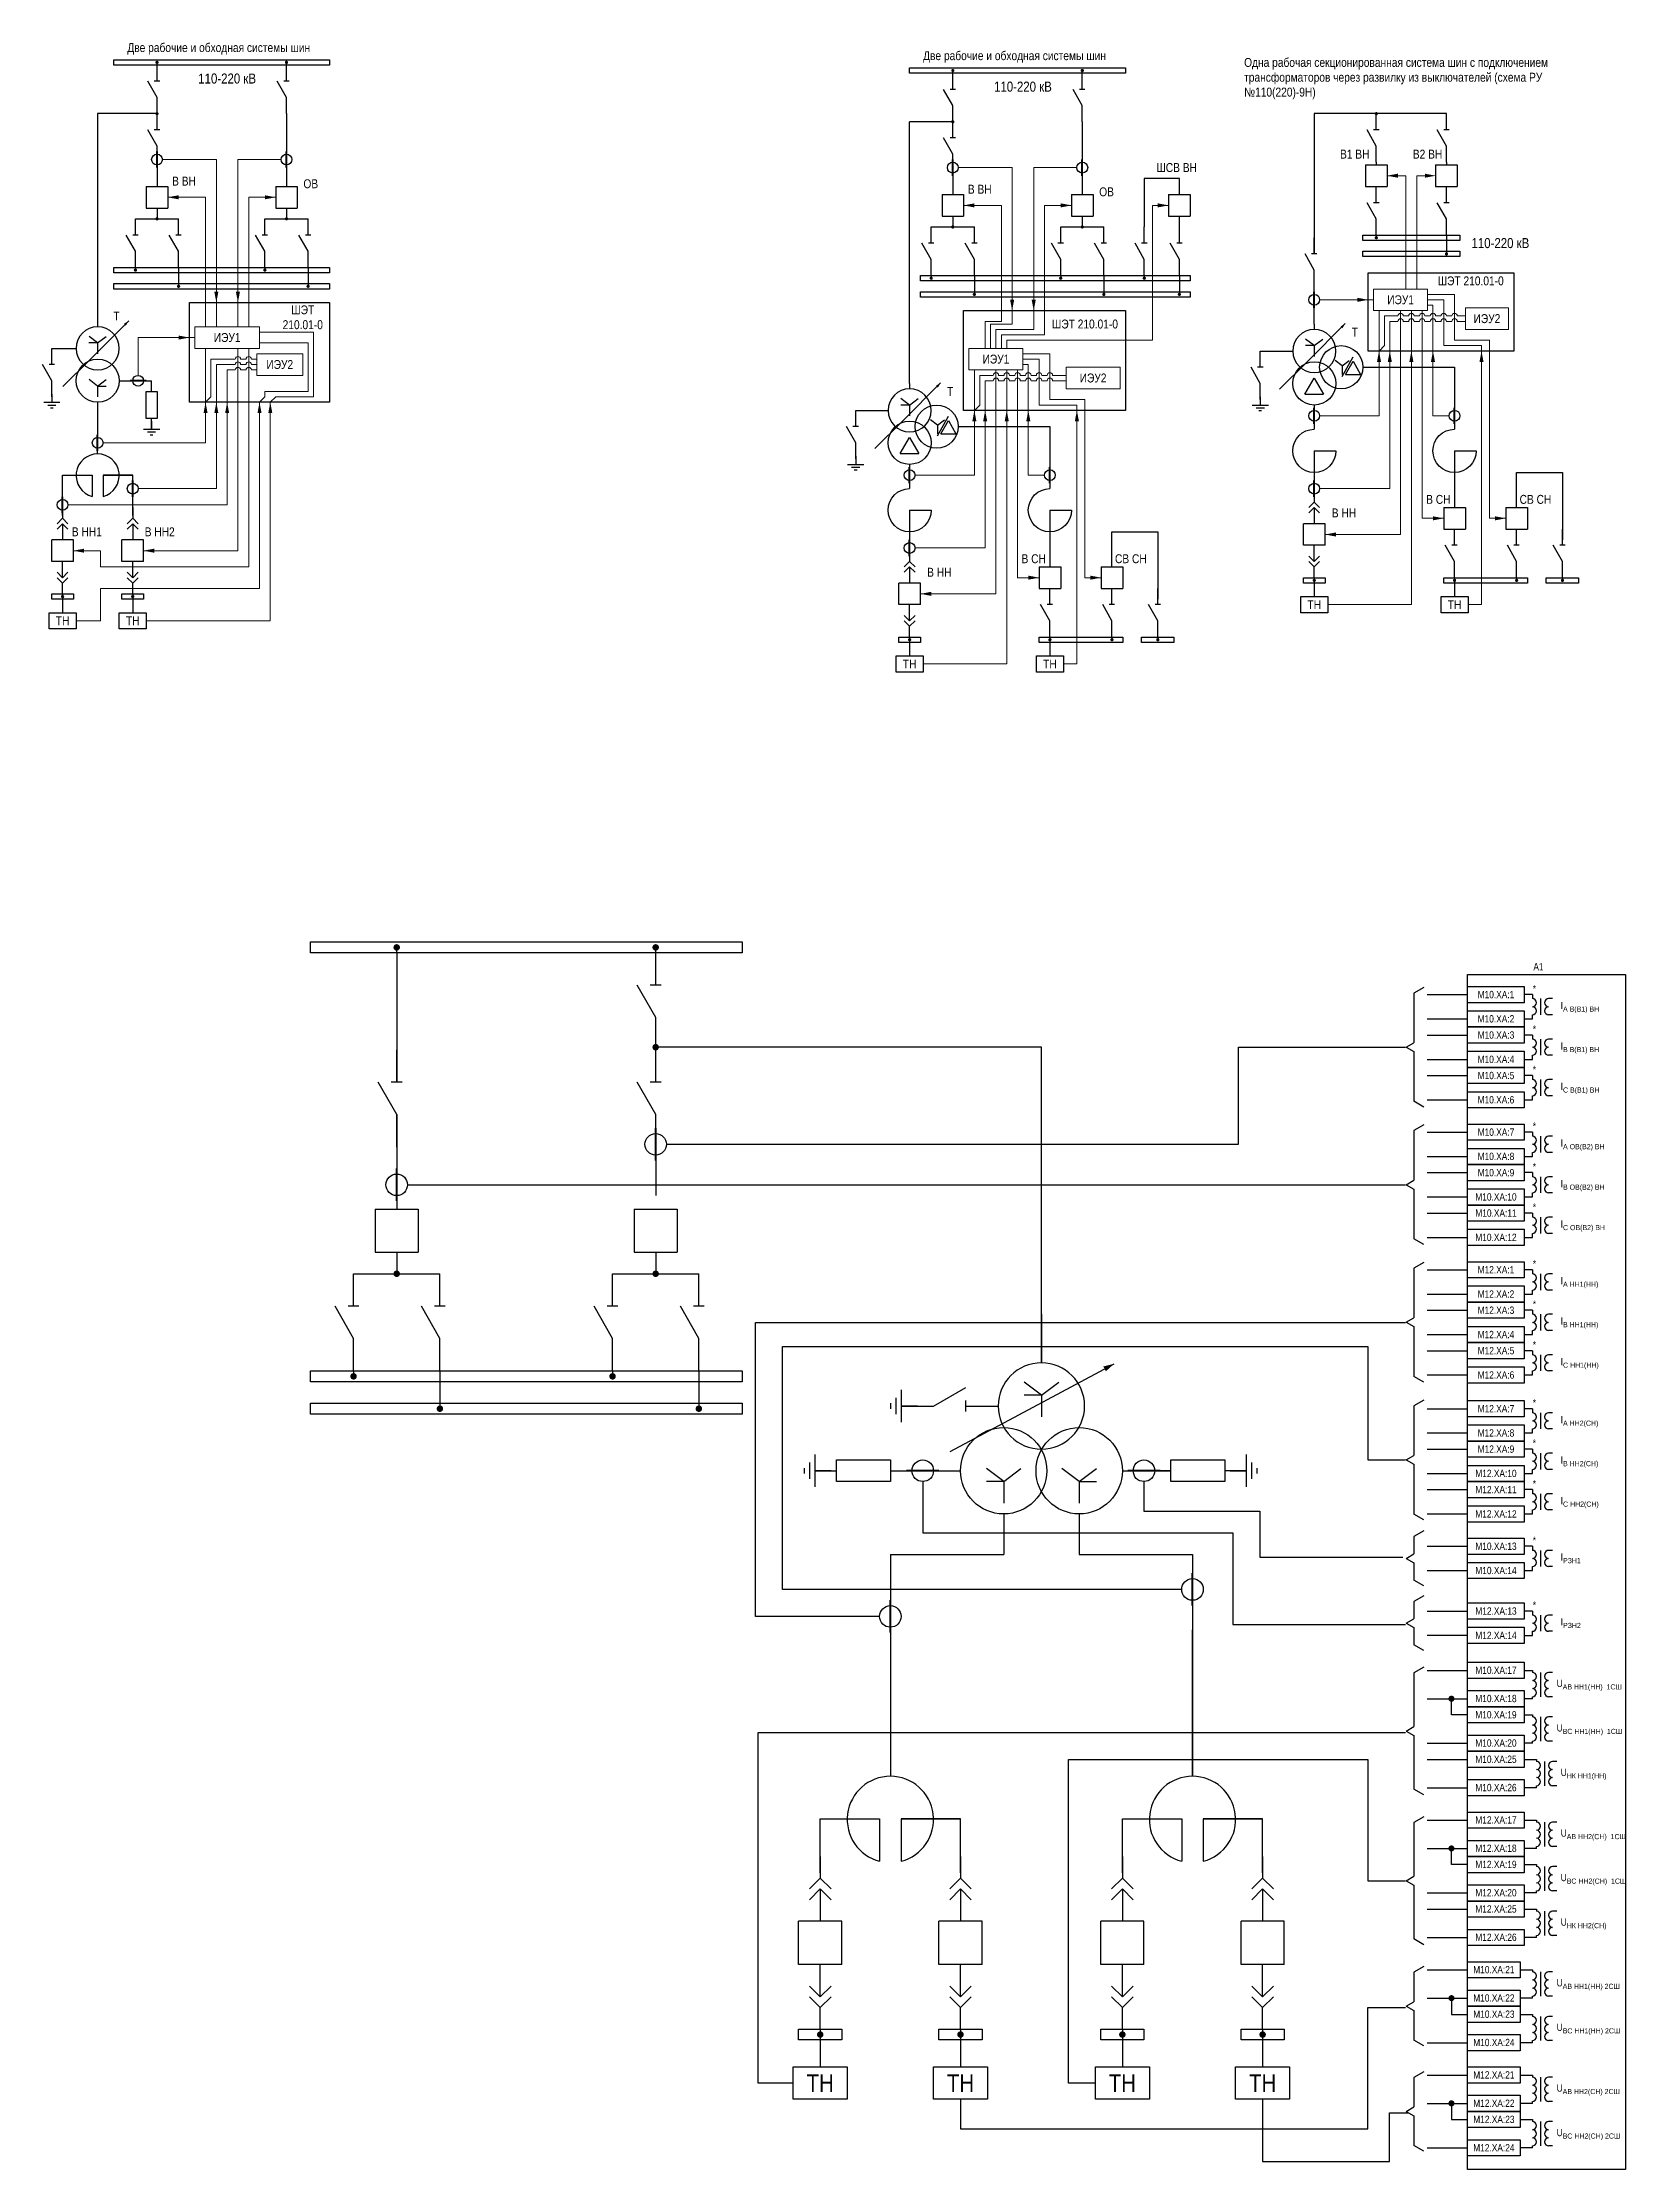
# Model space of a CAD drawing. Header units: millimetres. Extents: x 2410 to 4076, y 2105 to 2893.
# Drawn here: x 3070 to 3656, y 2105 to 2893 of the extents above; entities that cross this region are included whole.
import ezdxf
from ezdxf.enums import TextEntityAlignment as Align

# ---------------------------------------------------------------- set-up
doc = ezdxf.new("R2010")
doc.units = ezdxf.units.MM
doc.layers.add('Основная', color=7, linetype='Continuous', lineweight=30)
doc.layers.add('Тонкая', color=7, linetype='Continuous', lineweight=5)
doc.styles.add('Narrow', font='ARIALN.TTF', dxfattribs={"height": 1.8})
doc.styles.add('Вывод', font='tahoma.ttf', dxfattribs={"height": 2.5})
doc.styles.add('Компонент', font='ARIALN.TTF', dxfattribs={"height": 3.5})

msp = doc.modelspace()

# ---------------------------------------------------------------- texts
at = {"insert": (3624.25, 2549.5), "char_height": 2.7, "width": 52.5, "attachment_point": 8, "line_spacing_factor": 0.9, "style": 'Narrow'}
msp.add_mtext('A1', dxfattribs=at)
at = {"char_height": 2.7, "style": 'Narrow'}
for s, insert, width, attachment_point in [('M10.XA:1', (3608.5, 2540.5), 21, 5), ('*', (3622.75, 2542.75), 4.5, 5), ('M10.XA:2', (3608.49, 2531.5), 21.0269, 5), ('\\A1;I{\\H0.7x;\\S^ A В(В1) ВН;}', (3632.5, 2536), 12, 4), ('M10.XA:3', (3608.5, 2525.5), 21, 5), ('*', (3622.75, 2527.75), 4.5, 5), ('M10.XA:4', (3608.49, 2516.49), 21.0269, 5), ('\\A1;I{\\H0.7x;\\S^ B В(В1) ВН;}', (3632.5, 2521), 12, 4), ('M10.XA:5', (3608.5, 2510.5), 21, 5), ('*', (3622.75, 2512.75), 4.5, 5), ('\\A1;I{\\H0.7x;\\S^ C В(В1) ВН;}', (3632.5, 2506), 12, 4), ('M10.XA:6', (3608.49, 2501.49), 21.0269, 5), ('*', (3622.75, 2491.75), 4.5, 5), ('M10.XA:7', (3608.5, 2489.5), 21, 5), ('\\A1;I{\\H0.7x;\\S^ A ОВ(В2) ВН;}', (3632.5, 2485), 12, 4), ('M10.XA:8', (3608.49, 2480.5), 21.0269, 5), ('M10.XA:9', (3608.5, 2474.5), 21, 5), ('*', (3622.75, 2476.75), 4.5, 5), ('\\A1;I{\\H0.7x;\\S^ B ОВ(В2) ВН;}', (3632.5, 2470), 12, 4), ('M10.XA:10', (3608.49, 2465.49), 21.0269, 5), ('M10.XA:11', (3608.5, 2459.5), 21, 5), ('*', (3622.75, 2461.75), 4.5, 5), ('\\A1;I{\\H0.7x;\\S^ C ОВ(В2) ВН;}', (3632.5, 2455), 12, 4), ('M10.XA:12', (3608.49, 2450.5), 21.0269, 5), ('M12.XA:1', (3608.5, 2438.5), 21, 5), ('*', (3622.75, 2440.75), 4.5, 5), ('M12.XA:2', (3608.49, 2429.5), 21.0269, 5), ('\\A1;I{\\H0.7x;\\S^ A НН1(НН);}', (3632.5, 2434), 12, 4), ('M12.XA:3', (3608.5, 2423.5), 21, 5), ('*', (3622.75, 2425.75), 4.5, 5), ('\\A1;I{\\H0.7x;\\S^ B НН1(НН);}', (3632.5, 2419), 12, 4), ('M12.XA:4', (3608.49, 2414.49), 21.0269, 5), ('M12.XA:5', (3608.5, 2408.5), 21, 5), ('*', (3622.75, 2410.75), 4.5, 5), ('\\A1;I{\\H0.7x;\\S^ C НН1(НН);}', (3632.5, 2404), 12, 4), ('M12.XA:6', (3608.49, 2399.49), 21.0269, 5), ('*', (3622.75, 2389.25), 4.5, 5), ('M12.XA:7', (3608.5, 2387), 21, 5), ('\\A1;I{\\H0.7x;\\S^ A НН2(СН);}', (3632.5, 2382.5), 12, 4), ('M12.XA:8', (3608.49, 2378), 21.0269, 5), ('M12.XA:9', (3608.5, 2372), 21, 5), ('*', (3622.75, 2374.25), 4.5, 5), ('\\A1;I{\\H0.7x;\\S^ B НН2(СН);}', (3632.5, 2367.5), 12, 4), ('M12.XA:10', (3608.49, 2362.99), 21.0269, 5), ('M12.XA:11', (3608.5, 2357), 21, 5), ('*', (3622.75, 2359.25), 4.5, 5), ('\\A1;I{\\H0.7x;\\S^ C НН2(СН);}', (3632.5, 2352.5), 12, 4), ('M12.XA:12', (3608.49, 2348), 21.0269, 5), ('M10.XA:13', (3608.5, 2336.01), 21, 5), ('*', (3622.75, 2338.25), 4.5, 5), ('M10.XA:14', (3608.49, 2327), 21.0269, 5), ('\\A1;I{\\H0.7x;\\S^ РЗН1;}', (3632.49, 2331.55), 12, 4), ('M12.XA:13', (3608.5, 2311.99), 21, 5), ('*', (3622.75, 2314.23), 4.5, 5), ('M12.XA:14', (3608.49, 2302.98), 21.0269, 5), ('\\A1;I{\\H0.7x;\\S^ РЗН2;}', (3632.49, 2307.53), 12, 4), ('М10.XA:17', (3608.49, 2290.05), 21.0269, 5), ('\\A1;U{\\H0.7x;\\S^ АВ НН1(НН)  1СШ;}', (3631, 2284.75), 18, 4), ('М10.XA:18', (3608.49, 2279.55), 21.0269, 5), ('М10.XA:19', (3608.49, 2273.55), 21.0269, 5), ('М10.XA:20', (3608.49, 2263.05), 21.0269, 5), ('\\A1;U{\\H0.7x;\\S^ ВС НН1(НН)  1СШ;}', (3631, 2268.25), 18, 4), ('М10.XA:25', (3608.49, 2257.05), 21.0269, 5), ('М10.XA:26', (3608.49, 2246.55), 21.0269, 5), ('\\A1;U{\\H0.7x;\\S^ НК НН1(НН);}', (3632.5, 2251.75), 12, 4), ('M12.XA:17', (3608.49, 2234.55), 21.0269, 5), ('M12.XA:18', (3608.49, 2224.05), 21.0269, 5), ('\\A1;U{\\H0.7x;\\S^ АВ НН2(СН)  1СШ;}', (3632.5, 2229.25), 12, 4), ('M12.XA:19', (3608.49, 2218.05), 21.0269, 5), ('М12.XA:20', (3608.49, 2207.55), 21.0269, 5), ('\\A1;U{\\H0.7x;\\S^ ВС НН2(СН)  1СШ;}', (3632.5, 2212.75), 12, 4), ('М12.XA:25', (3608.49, 2201.55), 21.0269, 5), ('М12.XA:26', (3608.49, 2191.05), 21.0269, 5), ('\\A1;U{\\H0.7x;\\S^ НК НН2(СН);}', (3632.5, 2196.25), 12, 4), ('М10.XA:21', (3607.72, 2179.05), 19.5, 5), ('М10.XA:22', (3607.72, 2168.55), 19.5, 5), ('\\A1;U{\\H0.7x;\\S^ АВ НН1(НН) 2СШ;}', (3631, 2173.75), 12, 4), ('М10.XA:23', (3607.72, 2162.55), 19.5, 5), ('М10.XA:24', (3607.72, 2152.05), 19.5, 5), ('\\A1;U{\\H0.7x;\\S^ ВС НН1(НН) 2СШ;}', (3631, 2157.25), 12, 4), ('М12.XA:21', (3607.72, 2140.05), 19.5, 5), ('М12.XA:22', (3607.72, 2129.55), 19.5, 5), ('\\A1;U{\\H0.7x;\\S^ АВ НН2(СН) 2СШ;}', (3631, 2134.75), 12, 4), ('М12.XA:23', (3607.72, 2123.55), 19.5, 5), ('М12.XA:24', (3607.72, 2113.05), 19.5, 5), ('\\A1;U{\\H0.7x;\\S^ ВС НН2(СН) 2СШ;}', (3631, 2118.25), 12, 4)]:
    msp.add_mtext(s, dxfattribs=dict(at, insert=insert, width=width, attachment_point=attachment_point))
at = {"layer": 'Основная', "style": 'Narrow'}
for s, insert, char_height, width, attachment_point in [('\\pt9.9;Две рабочие и обходная системы шин', (3101.14, 2891.05), 3.3, 76.4846, 4), ('\\pt9.9;Две рабочие и обходная системы шин', (3396.14, 2888.05), 3.3, 76.4846, 4), ('\\pt9.9;Одна рабочая секционированная система шин с подключением трансформаторов через развилку из выключателей (схема РУ №110(220)-9Н)', (3515.14, 2880.05), 3.3, 117.1951, 4), ('\\pi-11.1,l11.1,t11.1;110-220 кВ', (3138.14, 2880.05), 3.7, 53.3807, 5), ('\\pi-11.1,l11.1,t11.1;110-220 кВ', (3433.14, 2877.05), 3.7, 53.3807, 5), ('\\pi-9.9,l9.9,t9.9;ШСВ ВН', (3490.14, 2847.05), 3.3, 18.7584, 5), ('\\pi-9.9,l9.9,t9.9;В1 ВН', (3556.14, 2852.05), 3.3, 20.6975, 5), ('\\pi-9.9,l9.9,t9.9;В2 ВН', (3583.14, 2852.05), 3.3, 20.6975, 5), ('\\pi-9.9,l9.9,t9.9;В ВН', (3122.14, 2842.05), 3.3, 10, 5), ('\\pi-9.9,l9.9,t9.9;ОВ', (3169.14, 2841.05), 3.3, 10, 5), ('\\pi-9.9,l9.9,t9.9;В ВН', (3417.14, 2839.05), 3.3, 10, 5), ('\\pi-9.9,l9.9,t9.9;ОВ', (3464.14, 2838.05), 3.3, 10, 5), ('\\pi-11.1,l11.1,t11.1;110-220 кВ', (3610.14, 2819.05), 3.7, 53.3807, 5), ('ШЭТ 210.01-0', (3599.14, 2805.05), 3.3, 30.9312, 5), ('ИЭУ1', (3573.14, 2798.05), 3.3, 20, 5), ('\\pi-9.9,l9.9,t9.9;T', (3097.14, 2792.05), 3.3, 21.8485, 5), ('ШЭТ 210.01-0', (3166.17, 2791.55), 3.3, 21.9243, 5), ('ИЭУ2', (3605.14, 2791.05), 3.3, 16, 5), ('ИЭУ1', (3138.14, 2784.05), 3.3, 24, 5), ('ШЭТ 210.01-0', (3456.14, 2789.05), 3.3, 30.9312, 5), ('\\pi-9.9,l9.9,t9.9;T', (3556.14, 2786.05), 3.3, 21.8485, 5), ('ИЭУ2', (3157.64, 2774.05), 3.3, 17, 5), ('ИЭУ1', (3423.14, 2776.05), 3.3, 20, 5), ('ИЭУ2', (3459.14, 2769.05), 3.3, 20, 5), ('\\pi-9.9,l9.9,t9.9;T', (3406.14, 2764.05), 3.3, 21.8485, 5), ('\\pi-9.9,l9.9,t9.9;В НН', (3552.14, 2719.05), 3.3, 21.8485, 5), ('\\pi-9.9,l9.9,t9.9;В СН', (3587.14, 2724.05), 3.3, 21.8485, 5), ('\\pi-9.9,l9.9,t9.9;СВ СН', (3623.14, 2724.05), 3.3, 21.8485, 5), ('\\pi-9.9,l9.9,t9.9;В НН1', (3086.14, 2712.05), 3.3, 21.8485, 5), ('\\pi-9.9,l9.9,t9.9;В НН2', (3113.14, 2712.05), 3.3, 21.8485, 5), ('\\pi-9.9,l9.9,t9.9;В НН', (3402.14, 2697.05), 3.3, 21.8485, 5), ('\\pi-9.9,l9.9,t9.9;В СН', (3437.14, 2702.05), 3.3, 21.8485, 5), ('\\pi-9.9,l9.9,t9.9;СВ СН', (3473.14, 2702.05), 3.3, 21.8485, 5), ('ТН', (3077.14, 2679.05), 3.3, 10, 5), ('ТН', (3103.14, 2679.05), 3.3, 21.8485, 5), ('ТН', (3541.14, 2685.05), 3.3, 10, 5), ('ТН', (3593.14, 2685.05), 3.3, 10, 5), ('ТН', (3391.14, 2663.05), 3.3, 10, 5), ('ТН', (3443.14, 2663.05), 3.3, 10, 5), ('ТН', (3358, 2137), 6.6, 20, 5), ('ТН', (3410, 2137), 6.6, 43.6971, 5), ('ТН', (3470, 2137), 6.6, 20, 5), ('ТН', (3522, 2137), 6.6, 43.6971, 5)]:
    msp.add_mtext(s, dxfattribs=dict(at, insert=insert, char_height=char_height, width=width, attachment_point=attachment_point))

# ---------------------------------------------------------------- blocks, each defined once
blk = doc.blocks.new('*U205')
at = {"ltscale": 0.25}
blk.add_circle((0, 0), 2, dxfattribs=at)
at = {"layer": 'Основная', "color": 0, "lineweight": 50}
blk.add_line((0, -3), (0, 3), dxfattribs=at)
at = {"layer": 'Основная', "style": 'Компонент'}
blk.add_attdef('ОУ', text='', height=3.5, dxfattribs=at).set_placement((-6, 0), align=Align.MIDDLE_CENTER)
blk = doc.blocks.new('*U204')
at = {"ltscale": 0.25}
for p, q in [((-3.46, -4), (0, 2)), ((0, 2), (3.46, -4)), ((-3.46, -4), (3.46, -4))]:
    blk.add_line(p, q, dxfattribs=at)
blk.add_circle((0, 0), 8, dxfattribs=at)
at = {"layer": 'Основная', "style": 'Компонент'}
blk.add_attdef('ОУ', text='', height=3.5, dxfattribs=at).set_placement((17, 0), align=Align.MIDDLE_CENTER)
blk = doc.blocks.new('*U203')
at = {"ltscale": 0.25}
for p, q in [((0, 0), (-20, 0)), ((14.44, 0), (0, 0))]:
    blk.add_line(p, q, dxfattribs=at)
blk.add_lwpolyline([(-18, 0, 1, 0, 0), (-20, 0, 0, 0, 0)], format="xyseb", dxfattribs=at)
at = {"layer": 'Основная', "style": 'Вывод'}
blk.add_attdef('ОС', text='', height=2.5, dxfattribs=at).set_placement((3, 2), align=Align.MIDDLE_CENTER)
blk = doc.blocks.new('*U201')
at = {"ltscale": 0.25}
for q in [(-3.2, 4.4), (3.2, 4.4), (0, -2), (3.21, 2)]:
    blk.add_line((0, 2), q, dxfattribs=at)
blk.add_circle((0, 0), 8, dxfattribs=at)
at = {"layer": 'Основная', "style": 'Компонент'}
blk.add_attdef('ОУ', text='', height=3.5, dxfattribs=at).set_placement((-17, 0), align=Align.MIDDLE_CENTER)
blk = doc.blocks.new('*U41')
at = {"layer": 'Основная', "color": 0}
blk.add_line((0, 0), (6, 3.43), dxfattribs=at)
blk = doc.blocks.new('*U6')
at = {"layer": 'Основная', "color": 0}
blk.add_line((0, -1), (0, 1), dxfattribs=at)
blk = doc.blocks.new('*U202')
at = {"layer": 'Основная', "color": 0}
for p, q in [((0, 3), (0, 9)), ((0, -9), (0, -3))]:
    blk.add_line(p, q, dxfattribs=at)
at = {"ltscale": 0.25, "rotation": 89.99999999999999}
blk.add_blockref('*U6', (0, 3), dxfattribs=at)
at = {"layer": 'Основная', "ltscale": 0.25, "rotation": 89.99999999999999}
blk.add_blockref('*U41', (0, -3), dxfattribs=at)
at = {"layer": 'Основная'}
for tag, height, style, p in [('В1', 2.5, 'Вывод', (2, 7)), ('ОУ', 3.5, 'Компонент', (-12, 0)), ('В2', 2.5, 'Вывод', (2, -7))]:
    blk.add_attdef(tag, text='', height=height, dxfattribs=dict(at, style=style)).set_placement(p, align=Align.MIDDLE_CENTER)
blk = doc.blocks.new('*U195')
at = {"layer": 'Основная'}
for p, q in [((-3, 0), (3, 0)), ((0, 3), (0, 0)), ((-1.5, -1), (1.5, -1)), ((-0.5, -2), (0.5, -2))]:
    blk.add_line(p, q, dxfattribs=at)
blk = doc.blocks.new('*U19')
at = {"layer": 'Основная'}
for p, q in [((0, 0), (-8, 0)), ((-8, -8), (-8, 0)), ((0, -8), (0, 0)), ((0, -8), (-8, -8))]:
    blk.add_line(p, q, dxfattribs=at)
at = {"layer": 'Основная', "style": 'Компонент'}
blk.add_attdef('ОУ', text='', height=3.5, dxfattribs=at).set_placement((-15, -3), align=Align.MIDDLE_CENTER)
blk = doc.blocks.new('*U15')
at = {"layer": 'Основная', "color": 0}
for p, q in [((0, 3), (0, 9)), ((0, -9), (0, -3))]:
    blk.add_line(p, q, dxfattribs=at)
at = {"ltscale": 0.25, "rotation": 89.99999999999999}
blk.add_blockref('*U6', (0, 3), dxfattribs=at)
at = {"layer": 'Основная', "ltscale": 0.25, "rotation": 89.99999999999999}
blk.add_blockref('*U41', (0, -3), dxfattribs=at)
at = {"layer": 'Основная'}
for tag, height, style, p in [('В1', 2.5, 'Вывод', (2, 7)), ('ОУ', 3.5, 'Компонент', (-12, 0)), ('В2', 2.5, 'Вывод', (2, -7))]:
    blk.add_attdef(tag, text='', height=height, dxfattribs=dict(at, style=style)).set_placement(p, align=Align.MIDDLE_CENTER)
blk = doc.blocks.new('*U176')
at = {"ltscale": 0.35}
for q in [(-8, 0), (0, -8)]:
    blk.add_line((0, 0), q, dxfattribs=at)
blk.add_arc((0, 0), 8, 180, 90, dxfattribs=at)
at = {"layer": 'Основная', "style": 'Компонент'}
blk.add_attdef('ОУ', text='', height=3.5, dxfattribs=at).set_placement((-17, 0), align=Align.MIDDLE_CENTER)
blk = doc.blocks.new('*U177')
at = {"ltscale": 0.25}
blk.add_circle((0, 0), 2, dxfattribs=at)
at = {"layer": 'Основная', "color": 0, "lineweight": 50}
blk.add_line((0, -3), (0, 3), dxfattribs=at)
at = {"layer": 'Основная', "style": 'Компонент'}
blk.add_attdef('ОУ', text='', height=3.5, dxfattribs=at).set_placement((-6, 0), align=Align.MIDDLE_CENTER)
blk = doc.blocks.new('*U80')
at = {"layer": 'Основная', "ltscale": 0.25}
for p, q in [((2, 2), (0, 0)), ((0, 0), (2, -2))]:
    blk.add_line(p, q, dxfattribs=at)
blk = doc.blocks.new('*U65')
at = {"color": 0}
for p, q in [((0, 6), (0, 2)), ((0, 0), (0, -6))]:
    blk.add_line(p, q, dxfattribs=at)
at = {"color": 0, "ltscale": 0.25, "xscale": -1, "rotation": 90}
for p in [(0, 2), (0, 0)]:
    blk.add_blockref('*U80', p, dxfattribs=at)
at = {"layer": 'Основная'}
for tag, height, style, p in [('ОУ2', 3.5, 'Компонент', (-5, 6)), ('В2', 2.5, 'Вывод', (3, 6)), ('ОУ1', 3.5, 'Компонент', (-5, -6)), ('В1', 2.5, 'Вывод', (3, -6))]:
    blk.add_attdef(tag, text='', height=height, dxfattribs=dict(at, style=style)).set_placement(p, align=Align.MIDDLE_CENTER)
blk = doc.blocks.new('*U66')
at = {"color": 0}
for p, q in [((0, 0), (0, 6)), ((0, -6), (0, -2))]:
    blk.add_line(p, q, dxfattribs=at)
at = {"color": 0, "ltscale": 0.25, "rotation": 89.99999999999999}
for p in [(0, 0), (0, -2)]:
    blk.add_blockref('*U80', p, dxfattribs=at)
at = {"layer": 'Основная'}
for tag, height, style, p in [('ОУ1', 3.5, 'Компонент', (-5, 6)), ('В1', 2.5, 'Вывод', (3, 6)), ('ОУ2', 3.5, 'Компонент', (-5, -6)), ('В2', 2.5, 'Вывод', (3, -6))]:
    blk.add_attdef(tag, text='', height=height, dxfattribs=dict(at, style=style)).set_placement(p, align=Align.MIDDLE_CENTER)
blk = doc.blocks.new('*U165')
at = {"ltscale": 0.35}
for q in [(-8, 0), (0, -8)]:
    blk.add_line((0, 0), q, dxfattribs=at)
blk.add_arc((0, 0), 8, 180, 90, dxfattribs=at)
at = {"layer": 'Основная', "style": 'Компонент'}
blk.add_attdef('ОУ', text='', height=3.5, dxfattribs=at).set_placement((-17, 0), align=Align.MIDDLE_CENTER)
blk = doc.blocks.new('*U166')
at = {"ltscale": 0.25}
blk.add_circle((0, 0), 2, dxfattribs=at)
at = {"layer": 'Основная', "color": 0, "lineweight": 50}
blk.add_line((0, -3), (0, 3), dxfattribs=at)
at = {"layer": 'Основная', "style": 'Компонент'}
blk.add_attdef('ОУ', text='', height=3.5, dxfattribs=at).set_placement((-6, 0), align=Align.MIDDLE_CENTER)
blk = doc.blocks.new('*U167')
at = {"ltscale": 0.25}
for p, q in [((0, 0), (-20, 0)), ((14.44, 0), (0, 0))]:
    blk.add_line(p, q, dxfattribs=at)
blk.add_lwpolyline([(-18, 0, 1, 0, 0), (-20, 0, 0, 0, 0)], format="xyseb", dxfattribs=at)
at = {"layer": 'Основная', "style": 'Вывод'}
blk.add_attdef('ОС', text='', height=2.5, dxfattribs=at).set_placement((3, 2), align=Align.MIDDLE_CENTER)
blk = doc.blocks.new('*U168')
at = {"ltscale": 0.25}
for q in [(-3.2, 4.4), (3.2, 4.4), (0, -2), (3.21, 2)]:
    blk.add_line((0, 2), q, dxfattribs=at)
blk.add_circle((0, 0), 8, dxfattribs=at)
at = {"layer": 'Основная', "style": 'Компонент'}
blk.add_attdef('ОУ', text='', height=3.5, dxfattribs=at).set_placement((-17, 0), align=Align.MIDDLE_CENTER)
blk = doc.blocks.new('*U162')
at = {"ltscale": 0.25}
for q in [(-3.2, 0.4), (3.2, 0.4), (-3.21, -2), (0, -6)]:
    blk.add_line((0, -2), q, dxfattribs=at)
blk.add_circle((0, 0), 8, dxfattribs=at)
at = {"layer": 'Основная', "style": 'Компонент'}
blk.add_attdef('ОУ', text='', height=3.5, dxfattribs=at).set_placement((17, 0), align=Align.MIDDLE_CENTER)
blk = doc.blocks.new('*U163')
at = {"ltscale": 0.25}
for q in [(-3.2, 0.4), (3.2, 0.4), (0, -6), (3.21, -2)]:
    blk.add_line((0, -2), q, dxfattribs=at)
blk.add_circle((0, 0), 8, dxfattribs=at)
at = {"layer": 'Основная', "style": 'Компонент'}
blk.add_attdef('ОУ', text='', height=3.5, dxfattribs=at).set_placement((17, 0), align=Align.MIDDLE_CENTER)
blk = doc.blocks.new('*U164')
at = {"ltscale": 0.35}
blk.add_lwpolyline([(-2, -5), (-2, 5), (2, 5), (2, -5)], close=True, dxfattribs=at)
at = {"layer": 'Основная', "color": 0}
for p, q in [((0, 5), (0, 9)), ((0, -9), (0, -5))]:
    blk.add_line(p, q, dxfattribs=at)
at = {"layer": 'Основная'}
for tag, height, style, p in [('В1', 2.5, 'Вывод', (2, 7)), ('ОУ', 3.5, 'Компонент', (-6, 0)), ('В2', 2.5, 'Вывод', (2, -7))]:
    blk.add_attdef(tag, text='', height=height, dxfattribs=dict(at, style=style)).set_placement(p, align=Align.MIDDLE_CENTER)
blk = doc.blocks.new('*U161')
at = {"layer": 'Основная'}
for p, q in [((-3, 0), (3, 0)), ((0, 3), (0, 0)), ((-1.5, -1), (1.5, -1)), ((-0.5, -2), (0.5, -2))]:
    blk.add_line(p, q, dxfattribs=at)
blk = doc.blocks.new('*U156')
at = {"ltscale": 0.35}
blk.add_lwpolyline([(-2, -5), (-2, 5), (2, 5), (2, -5)], close=True, dxfattribs=at)
at = {"layer": 'Основная', "color": 0}
for p, q in [((0, 5), (0, 9)), ((0, -9), (0, -5))]:
    blk.add_line(p, q, dxfattribs=at)
at = {"layer": 'Основная'}
for tag, height, style, p in [('В1', 2.5, 'Вывод', (2, 7)), ('ОУ', 3.5, 'Компонент', (-6, 0)), ('В2', 2.5, 'Вывод', (2, -7))]:
    blk.add_attdef(tag, text='', height=height, dxfattribs=dict(at, style=style)).set_placement(p, align=Align.MIDDLE_CENTER)
blk = doc.blocks.new('*U157')
at = {"layer": 'Основная'}
for p, q in [((-3, 0), (3, 0)), ((0, 3), (0, 0)), ((-1.5, -1), (1.5, -1)), ((-0.5, -2), (0.5, -2))]:
    blk.add_line(p, q, dxfattribs=at)
blk = doc.blocks.new('*U159')
at = {"layer": 'Основная'}
for p, q in [((-3, 0), (3, 0)), ((0, 3), (0, 0)), ((-1.5, -1), (1.5, -1)), ((-0.5, -2), (0.5, -2))]:
    blk.add_line(p, q, dxfattribs=at)
blk = doc.blocks.new('*U160')
at = {"ltscale": 0.25}
blk.add_circle((0, 0), 2, dxfattribs=at)
at = {"layer": 'Основная', "color": 0, "lineweight": 50}
blk.add_line((3, 0), (-3, 0), dxfattribs=at)
at = {"layer": 'Основная', "style": 'Компонент'}
blk.add_attdef('ОУ', text='', height=3.5, dxfattribs=at).set_placement((0, -6), align=Align.MIDDLE_CENTER)
blk = doc.blocks.new('*U153')
at = {"ltscale": 0.25}
blk.add_circle((0, 0), 2, dxfattribs=at)
at = {"layer": 'Основная', "color": 0, "lineweight": 50}
blk.add_line((3, 0), (-3, 0), dxfattribs=at)
at = {"layer": 'Основная', "style": 'Компонент'}
blk.add_attdef('ОУ', text='', height=3.5, dxfattribs=at).set_placement((0, -6), align=Align.MIDDLE_CENTER)
blk = doc.blocks.new('*U154')
at = {"ltscale": 0.25}
blk.add_circle((0, 0), 2, dxfattribs=at)
at = {"layer": 'Основная', "color": 0, "lineweight": 50}
blk.add_line((0, -3), (0, 3), dxfattribs=at)
at = {"layer": 'Основная', "style": 'Компонент'}
blk.add_attdef('ОУ', text='', height=3.5, dxfattribs=at).set_placement((-6, 0), align=Align.MIDDLE_CENTER)
blk = doc.blocks.new('*U155')
at = {"ltscale": 0.25}
blk.add_circle((0, 0), 2, dxfattribs=at)
at = {"layer": 'Основная', "color": 0, "lineweight": 50}
blk.add_line((0, -3), (0, 3), dxfattribs=at)
at = {"layer": 'Основная', "style": 'Компонент'}
blk.add_attdef('ОУ', text='', height=3.5, dxfattribs=at).set_placement((-6, 0), align=Align.MIDDLE_CENTER)
blk = doc.blocks.new('*U119')
at = {"ltscale": 0.25}
blk.add_circle((0, 0), 2, dxfattribs=at)
at = {"layer": 'Основная', "color": 0, "lineweight": 50}
blk.add_line((0, -3), (0, 3), dxfattribs=at)
at = {"layer": 'Основная', "style": 'Компонент'}
blk.add_attdef('ОУ', text='', height=3.5, dxfattribs=at).set_placement((-6, 0), align=Align.MIDDLE_CENTER)
blk = doc.blocks.new('*U100')
at = {"ltscale": 0.25}
blk.add_circle((0, 0), 2, dxfattribs=at)
at = {"layer": 'Основная', "color": 0, "lineweight": 50}
blk.add_line((0, -3), (0, 3), dxfattribs=at)
at = {"layer": 'Основная', "style": 'Компонент'}
blk.add_attdef('ОУ', text='', height=3.5, dxfattribs=at).set_placement((-6, 0), align=Align.MIDDLE_CENTER)
blk = doc.blocks.new('*U101')
at = {"ltscale": 0.25}
blk.add_circle((0, 0), 2, dxfattribs=at)
at = {"layer": 'Основная', "color": 0, "lineweight": 50}
blk.add_line((0, -3), (0, 3), dxfattribs=at)
at = {"layer": 'Основная', "style": 'Компонент'}
blk.add_attdef('ОУ', text='', height=3.5, dxfattribs=at).set_placement((-6, 0), align=Align.MIDDLE_CENTER)
blk = doc.blocks.new('*U102')
at = {"ltscale": 0.25}
for q in [(-3.2, 0.4), (3.2, 0.4), (0, -6), (3.21, -2)]:
    blk.add_line((0, -2), q, dxfattribs=at)
blk.add_circle((0, 0), 8, dxfattribs=at)
at = {"layer": 'Основная', "style": 'Компонент'}
blk.add_attdef('ОУ', text='', height=3.5, dxfattribs=at).set_placement((17, 0), align=Align.MIDDLE_CENTER)
blk = doc.blocks.new('*U103')
at = {"ltscale": 0.25}
for p, q in [((0, 0), (-20, 0)), ((14.44, 0), (0, 0))]:
    blk.add_line(p, q, dxfattribs=at)
blk.add_lwpolyline([(-18, 0, 1, 0, 0), (-20, 0, 0, 0, 0)], format="xyseb", dxfattribs=at)
at = {"layer": 'Основная', "style": 'Вывод'}
blk.add_attdef('ОС', text='', height=2.5, dxfattribs=at).set_placement((3, 2), align=Align.MIDDLE_CENTER)
blk = doc.blocks.new('*U91')
at = {"ltscale": 0.25}
for q in [(-3.2, 4.4), (3.2, 4.4), (0, -2), (3.21, 2)]:
    blk.add_line((0, 2), q, dxfattribs=at)
blk.add_circle((0, 0), 8, dxfattribs=at)
at = {"layer": 'Основная', "style": 'Компонент'}
blk.add_attdef('ОУ', text='', height=3.5, dxfattribs=at).set_placement((-17, 0), align=Align.MIDDLE_CENTER)
blk = doc.blocks.new('*U92')
at = {"ltscale": 0.25}
blk.add_circle((0, 0), 2, dxfattribs=at)
at = {"layer": 'Основная', "color": 0, "lineweight": 50}
blk.add_line((0, -3), (0, 3), dxfattribs=at)
at = {"layer": 'Основная', "style": 'Компонент'}
blk.add_attdef('ОУ', text='', height=3.5, dxfattribs=at).set_placement((-6, 0), align=Align.MIDDLE_CENTER)
blk = doc.blocks.new('*U94')
at = {"layer": 'Основная'}
for p, q in [((-3, 0), (3, 0)), ((0, 3), (0, 0)), ((-1.5, -1), (1.5, -1)), ((-0.5, -2), (0.5, -2))]:
    blk.add_line(p, q, dxfattribs=at)
blk = doc.blocks.new('*U95')
at = {"ltscale": 0.25}
blk.add_circle((0, 0), 2, dxfattribs=at)
at = {"layer": 'Основная', "color": 0, "lineweight": 50}
blk.add_line((0, -3), (0, 3), dxfattribs=at)
at = {"layer": 'Основная', "style": 'Компонент'}
blk.add_attdef('ОУ', text='', height=3.5, dxfattribs=at).set_placement((-6, 0), align=Align.MIDDLE_CENTER)
blk = doc.blocks.new('*U87')
at = {"ltscale": 0.25}
blk.add_circle((0, 0), 2, dxfattribs=at)
at = {"layer": 'Основная', "color": 0, "lineweight": 50}
blk.add_line((0, -3), (0, 3), dxfattribs=at)
at = {"layer": 'Основная', "style": 'Компонент'}
blk.add_attdef('ОУ', text='', height=3.5, dxfattribs=at).set_placement((-6, 0), align=Align.MIDDLE_CENTER)
blk = doc.blocks.new('*U88')
at = {"ltscale": 0.35}
blk.add_lwpolyline([(-2, -5), (-2, 5), (2, 5), (2, -5)], close=True, dxfattribs=at)
at = {"layer": 'Основная', "color": 0}
for p, q in [((0, 5), (0, 9)), ((0, -9), (0, -5))]:
    blk.add_line(p, q, dxfattribs=at)
at = {"layer": 'Основная'}
for tag, height, style, p in [('В1', 2.5, 'Вывод', (2, 7)), ('ОУ', 3.5, 'Компонент', (-6, 0)), ('В2', 2.5, 'Вывод', (2, -7))]:
    blk.add_attdef(tag, text='', height=height, dxfattribs=dict(at, style=style)).set_placement(p, align=Align.MIDDLE_CENTER)
blk = doc.blocks.new('*U89')
at = {"layer": 'Основная'}
for p, q in [((-3, 0), (3, 0)), ((0, 3), (0, 0)), ((-1.5, -1), (1.5, -1)), ((-0.5, -2), (0.5, -2))]:
    blk.add_line(p, q, dxfattribs=at)
blk = doc.blocks.new('*U90')
at = {"ltscale": 0.25}
blk.add_circle((0, 0), 2, dxfattribs=at)
at = {"layer": 'Основная', "color": 0, "lineweight": 50}
blk.add_line((3, 0), (-3, 0), dxfattribs=at)
at = {"layer": 'Основная', "style": 'Компонент'}
blk.add_attdef('ОУ', text='', height=3.5, dxfattribs=at).set_placement((0, -6), align=Align.MIDDLE_CENTER)
blk = doc.blocks.new('*U142')
at = {"ltscale": 0.25}
blk.add_circle((0, 0), 2, dxfattribs=at)
at = {"layer": 'Основная', "color": 0, "lineweight": 50}
blk.add_line((0, -3), (0, 3), dxfattribs=at)
at = {"layer": 'Основная', "style": 'Компонент'}
blk.add_attdef('ОУ', text='', height=3.5, dxfattribs=at).set_placement((-6, 0), align=Align.MIDDLE_CENTER)
blk = doc.blocks.new('*U143')
at = {"ltscale": 0.25}
for p, q in [((-3.46, -4), (0, 2)), ((0, 2), (3.46, -4)), ((-3.46, -4), (3.46, -4))]:
    blk.add_line(p, q, dxfattribs=at)
blk.add_circle((0, 0), 8, dxfattribs=at)
at = {"layer": 'Основная', "style": 'Компонент'}
blk.add_attdef('ОУ', text='', height=3.5, dxfattribs=at).set_placement((17, 0), align=Align.MIDDLE_CENTER)
blk = doc.blocks.new('*U144')
at = {"ltscale": 0.25}
for p, q in [((0, 0), (-20, 0)), ((14.44, 0), (0, 0))]:
    blk.add_line(p, q, dxfattribs=at)
blk.add_lwpolyline([(-18, 0, 1, 0, 0), (-20, 0, 0, 0, 0)], format="xyseb", dxfattribs=at)
at = {"layer": 'Основная', "style": 'Вывод'}
blk.add_attdef('ОС', text='', height=2.5, dxfattribs=at).set_placement((3, 2), align=Align.MIDDLE_CENTER)
blk = doc.blocks.new('*U145')
at = {"ltscale": 0.25}
for q in [(-3.2, 4.4), (3.2, 4.4), (0, -2), (3.21, 2)]:
    blk.add_line((0, 2), q, dxfattribs=at)
blk.add_circle((0, 0), 8, dxfattribs=at)
at = {"layer": 'Основная', "style": 'Компонент'}
blk.add_attdef('ОУ', text='', height=3.5, dxfattribs=at).set_placement((-17, 0), align=Align.MIDDLE_CENTER)
blk = doc.blocks.new('*U137')
at = {"layer": 'Основная', "color": 0}
for p, q in [((0, 3), (0, 9)), ((0, -9), (0, -3))]:
    blk.add_line(p, q, dxfattribs=at)
at = {"ltscale": 0.25, "rotation": 89.99999999999999}
blk.add_blockref('*U6', (0, 3), dxfattribs=at)
at = {"layer": 'Основная', "ltscale": 0.25, "rotation": 89.99999999999999}
blk.add_blockref('*U41', (0, -3), dxfattribs=at)
at = {"layer": 'Основная'}
for tag, height, style, p in [('В1', 2.5, 'Вывод', (2, 7)), ('ОУ', 3.5, 'Компонент', (-12, 0)), ('В2', 2.5, 'Вывод', (2, -7))]:
    blk.add_attdef(tag, text='', height=height, dxfattribs=dict(at, style=style)).set_placement(p, align=Align.MIDDLE_CENTER)
blk = doc.blocks.new('*U138')
at = {"layer": 'Основная'}
for p, q in [((-3, 0), (3, 0)), ((0, 3), (0, 0)), ((-1.5, -1), (1.5, -1)), ((-0.5, -2), (0.5, -2))]:
    blk.add_line(p, q, dxfattribs=at)
blk = doc.blocks.new('*U141')
at = {"ltscale": 0.35}
for q in [(-8, 0), (0, -8)]:
    blk.add_line((0, 0), q, dxfattribs=at)
blk.add_arc((0, 0), 8, 180, 90, dxfattribs=at)
at = {"layer": 'Основная', "style": 'Компонент'}
blk.add_attdef('ОУ', text='', height=3.5, dxfattribs=at).set_placement((-17, 0), align=Align.MIDDLE_CENTER)
blk = doc.blocks.new('*U135')
at = {"ltscale": 0.25}
blk.add_circle((0, 0), 2, dxfattribs=at)
at = {"layer": 'Основная', "color": 0, "lineweight": 50}
blk.add_line((0, -3), (0, 3), dxfattribs=at)
at = {"layer": 'Основная', "style": 'Компонент'}
blk.add_attdef('ОУ', text='', height=3.5, dxfattribs=at).set_placement((-6, 0), align=Align.MIDDLE_CENTER)
blk = doc.blocks.new('*U131')
at = {"ltscale": 0.35}
for q in [(-8, 0), (0, -8)]:
    blk.add_line((0, 0), q, dxfattribs=at)
blk.add_arc((0, 0), 8, 180, 90, dxfattribs=at)
at = {"layer": 'Основная', "style": 'Компонент'}
blk.add_attdef('ОУ', text='', height=3.5, dxfattribs=at).set_placement((-17, 0), align=Align.MIDDLE_CENTER)
blk = doc.blocks.new('*U132')
at = {"ltscale": 0.25}
blk.add_circle((0, 0), 2, dxfattribs=at)
at = {"layer": 'Основная', "color": 0, "lineweight": 50}
blk.add_line((0, -3), (0, 3), dxfattribs=at)
at = {"layer": 'Основная', "style": 'Компонент'}
blk.add_attdef('ОУ', text='', height=3.5, dxfattribs=at).set_placement((-6, 0), align=Align.MIDDLE_CENTER)
blk = doc.blocks.new('*U123')
at = {"ltscale": 0.25}
blk.add_circle((0, 0), 2, dxfattribs=at)
at = {"layer": 'Основная', "color": 0, "lineweight": 50}
blk.add_line((0, -3), (0, 3), dxfattribs=at)
at = {"layer": 'Основная', "style": 'Компонент'}
blk.add_attdef('ОУ', text='', height=3.5, dxfattribs=at).set_placement((-6, 0), align=Align.MIDDLE_CENTER)
blk = doc.blocks.new('*U149')
at = {"ltscale": 0.25}
blk.add_circle((0, 0), 2, dxfattribs=at)
at = {"layer": 'Основная', "color": 0, "lineweight": 50}
blk.add_line((0, -3), (0, 3), dxfattribs=at)
at = {"layer": 'Основная', "style": 'Компонент'}
blk.add_attdef('ОУ', text='', height=3.5, dxfattribs=at).set_placement((-6, 0), align=Align.MIDDLE_CENTER)
blk = doc.blocks.new('POINT')
at = {"const_width": 0.75}
blk.add_lwpolyline([(-0.375, 0, 1), (0.375, 0, 1)], format="xyb", close=True, dxfattribs=at)

# ---------------------------------------------------------------- linework, layer by layer
for p, q in [((3581.74, 2543.19), (3578.07, 2541.09)), ((3578.07, 2541.09), (3578.08, 2522.67)), ((3583, 2540.5), (3598, 2540.5)), ((3622, 2540.5), (3619, 2540.5)), ((3583, 2531.5), (3598, 2531.5)), ((3619, 2531.5), (3622, 2531.5)), ((3583, 2525.5), (3598, 2525.5)), ((3622, 2525.5), (3619, 2525.5)), ((3622, 2525.5), (3622, 2524)), ((3622, 2524.75), (3622, 2524)), ((3625, 2524), (3625, 2518)), ((3625, 2524), (3625, 2518)), ((3629.5, 2524), (3628, 2524)), ((3629.5, 2524), (3628, 2524)), ((3575.26, 2521.02), (3578.08, 2522.67)), ((3575.26, 2521.02), (3578.08, 2519.42)), ((3578.08, 2519.42), (3578.09, 2500.94)), ((3583, 2516.5), (3598, 2516.5)), ((3619, 2516.5), (3622, 2516.5)), ((3622, 2516.5), (3622, 2518)), ((3629.5, 2518), (3628, 2518)), ((3629.5, 2518), (3628, 2518)), ((3583, 2510.5), (3598, 2510.5)), ((3622, 2510.5), (3619, 2510.5)), ((3581.74, 2498.81), (3578.09, 2500.94)), ((3583, 2501.5), (3598, 2501.5)), ((3619, 2501.5), (3622, 2501.5)), ((3581.74, 2492.19), (3578.07, 2490.09)), ((3578.07, 2490.09), (3578.08, 2471.67)), ((3583, 2489.5), (3598, 2489.5)), ((3622, 2489.5), (3619, 2489.5)), ((3583, 2480.5), (3598, 2480.5)), ((3619, 2480.5), (3622, 2480.5)), ((3575.26, 2470.02), (3578.08, 2471.67)), ((3575.26, 2470.02), (3578.08, 2468.42)), ((3578.08, 2468.42), (3578.09, 2449.94)), ((3583, 2474.5), (3598, 2474.5)), ((3622, 2474.5), (3619, 2474.5)), ((3583, 2465.5), (3598, 2465.5)), ((3619, 2465.5), (3622, 2465.5)), ((3583, 2459.5), (3598, 2459.5)), ((3622, 2459.5), (3619, 2459.5)), ((3581.74, 2447.81), (3578.09, 2449.94)), ((3583, 2450.5), (3598, 2450.5)), ((3619, 2450.5), (3622, 2450.5)), ((3581.74, 2441.19), (3578.07, 2439.09)), ((3578.07, 2439.09), (3578.08, 2420.67)), ((3583, 2438.5), (3598, 2438.5)), ((3622, 2438.5), (3619, 2438.5)), ((3583, 2429.5), (3598, 2429.5)), ((3619, 2429.5), (3622, 2429.5)), ((3575.26, 2419.02), (3578.08, 2420.67)), ((3583, 2423.5), (3598, 2423.5)), ((3622, 2423.5), (3619, 2423.5)), ((3575.26, 2419.02), (3578.08, 2417.42)), ((3578.08, 2417.42), (3578.09, 2398.94)), ((3583, 2414.5), (3598, 2414.5)), ((3619, 2414.5), (3622, 2414.5)), ((3583, 2408.5), (3598, 2408.5)), ((3622, 2408.5), (3619, 2408.5)), ((3581.74, 2396.81), (3578.09, 2398.94)), ((3583, 2399.5), (3598, 2399.5)), ((3619, 2399.5), (3622, 2399.5)), ((3581.74, 2390.17), (3578.07, 2388.07)), ((3578.07, 2388.07), (3578.08, 2369.65)), ((3583, 2387), (3598, 2387)), ((3622, 2387), (3619, 2387)), ((3583, 2378), (3598, 2378)), ((3619, 2378), (3622, 2378)), ((3575.26, 2368), (3578.08, 2369.65)), ((3575.26, 2368), (3578.08, 2366.4)), ((3578.08, 2366.4), (3578.09, 2347.93)), ((3583, 2372), (3598, 2372)), ((3622, 2372), (3619, 2372)), ((3583, 2363), (3598, 2363)), ((3619, 2363), (3622, 2363)), ((3583, 2357), (3598, 2357)), ((3622, 2357), (3619, 2357)), ((3581.74, 2341.69), (3578.07, 2339.59)), ((3581.74, 2345.79), (3578.09, 2347.93)), ((3583, 2348), (3598, 2348)), ((3619, 2348), (3622, 2348)), ((3578.07, 2339.59), (3578.08, 2333.17)), ((3583, 2336), (3598, 2336)), ((3622, 2336), (3619, 2336)), ((3575.26, 2331.52), (3578.08, 2333.17)), ((3575.26, 2331.52), (3578.08, 2329.92)), ((3578.08, 2329.92), (3578.09, 2323.44)), ((3583, 2327), (3598, 2327)), ((3619, 2327), (3622, 2327)), ((3581.74, 2321.31), (3578.09, 2323.44)), ((3581.74, 2317.69), (3578.07, 2315.59)), ((3578.07, 2315.59), (3578.08, 2309.17)), ((3583, 2312), (3598, 2312)), ((3622, 2311.98), (3619, 2311.98)), ((3575.26, 2307.52), (3578.08, 2309.17)), ((3575.26, 2307.52), (3578.08, 2305.92)), ((3578.08, 2305.92), (3578.09, 2299.44)), ((3583, 2303), (3598, 2303)), ((3619, 2302.98), (3622, 2302.98)), ((3581.74, 2297.31), (3578.09, 2299.44)), ((3581.74, 2291.19), (3578.07, 2289.09)), ((3578.07, 2289.09), (3578.08, 2269.17)), ((3583.01, 2290), (3598, 2290)), ((3583.01, 2279.5), (3598, 2279.5)), ((3592, 2273.5), (3592, 2279.5)), ((3598, 2273.5), (3592, 2273.5)), ((3575.26, 2267.52), (3578.08, 2269.17)), ((3575.26, 2267.52), (3578.08, 2265.92)), ((3578.08, 2265.92), (3578.09, 2245.94)), ((3583.01, 2263), (3598, 2263)), ((3583.01, 2257), (3598, 2257)), ((3581.74, 2243.81), (3578.09, 2245.94)), ((3583.01, 2246.5), (3598, 2246.5)), ((3581.74, 2235.69), (3578.07, 2233.59)), ((3578.07, 2233.59), (3578.08, 2213.67)), ((3583.01, 2234.5), (3598, 2234.5)), ((3583.01, 2224), (3598, 2224)), ((3592, 2218), (3592, 2224)), ((3598, 2218), (3592, 2218)), ((3575.26, 2212.02), (3578.08, 2213.67)), ((3575.26, 2212.02), (3578.08, 2210.42)), ((3578.08, 2210.42), (3578.09, 2190.44)), ((3583.01, 2207.5), (3598, 2207.5)), ((3583.01, 2201.5), (3598, 2201.5)), ((3581.74, 2188.31), (3578.09, 2190.44)), ((3583.01, 2191), (3598, 2191)), ((3581.74, 2180.19), (3578.07, 2178.09)), ((3578.07, 2178.09), (3578.08, 2167.17)), ((3583.01, 2179), (3598, 2179)), ((3583.01, 2168.5), (3598, 2168.5)), ((3592, 2168.5), (3592, 2162.5)), ((3575.26, 2165.52), (3578.08, 2167.17)), ((3575.26, 2165.52), (3578.08, 2163.92)), ((3578.08, 2163.92), (3578.09, 2152.94)), ((3592, 2162.5), (3598, 2162.5)), ((3581.74, 2150.81), (3578.09, 2152.94)), ((3583.01, 2152), (3598, 2152)), ((3581.74, 2141.19), (3578.07, 2139.09)), ((3578.07, 2139.09), (3578.08, 2128.17)), ((3583.01, 2140), (3598, 2140)), ((3583.01, 2129.5), (3598, 2129.5)), ((3592, 2129.5), (3592, 2123.5)), ((3575.26, 2126.52), (3578.08, 2128.17)), ((3575.26, 2126.52), (3578.08, 2124.92)), ((3578.08, 2124.92), (3578.09, 2113.94)), ((3592, 2123.5), (3598, 2123.5)), ((3581.74, 2111.81), (3578.09, 2113.94)), ((3583.01, 2113), (3598, 2113))]:
    msp.add_line(p, q)
at = {"ltscale": 4}
for p, q in [((3622, 2540.5), (3622, 2539)), ((3622, 2539.75), (3622, 2539)), ((3625, 2539), (3625, 2533)), ((3625, 2539), (3625, 2533)), ((3629.5, 2539), (3628, 2539)), ((3629.5, 2539), (3628, 2539)), ((3622, 2531.5), (3622, 2533)), ((3629.5, 2533), (3628, 2533)), ((3629.5, 2533), (3628, 2533)), ((3622, 2510.5), (3622, 2509)), ((3622, 2509.75), (3622, 2509)), ((3625, 2509), (3625, 2503)), ((3625, 2509), (3625, 2503)), ((3629.5, 2509), (3628, 2509)), ((3629.5, 2509), (3628, 2509)), ((3622, 2501.5), (3622, 2503)), ((3629.5, 2503), (3628, 2503)), ((3629.5, 2503), (3628, 2503)), ((3622, 2489.5), (3622, 2488)), ((3622, 2488.75), (3622, 2488)), ((3625, 2488), (3625, 2482)), ((3625, 2488), (3625, 2482)), ((3629.5, 2488), (3628, 2488)), ((3629.5, 2488), (3628, 2488)), ((3622, 2480.5), (3622, 2482)), ((3629.5, 2482), (3628, 2482)), ((3629.5, 2482), (3628, 2482)), ((3622, 2474.5), (3622, 2473)), ((3622, 2473.75), (3622, 2473)), ((3625, 2473), (3625, 2467)), ((3625, 2473), (3625, 2467)), ((3629.5, 2473), (3628, 2473)), ((3629.5, 2473), (3628, 2473)), ((3622, 2465.5), (3622, 2467)), ((3629.5, 2467), (3628, 2467)), ((3629.5, 2467), (3628, 2467)), ((3622, 2459.5), (3622, 2458)), ((3622, 2458.75), (3622, 2458)), ((3622, 2450.5), (3622, 2452)), ((3625, 2458), (3625, 2452)), ((3625, 2458), (3625, 2452)), ((3629.5, 2458), (3628, 2458)), ((3629.5, 2458), (3628, 2458)), ((3629.5, 2452), (3628, 2452)), ((3629.5, 2452), (3628, 2452)), ((3622, 2438.5), (3622, 2437)), ((3622, 2437.75), (3622, 2437)), ((3625, 2437), (3625, 2431)), ((3625, 2437), (3625, 2431)), ((3629.5, 2437), (3628, 2437)), ((3629.5, 2437), (3628, 2437)), ((3622, 2429.5), (3622, 2431)), ((3629.5, 2431), (3628, 2431)), ((3629.5, 2431), (3628, 2431)), ((3622, 2423.5), (3622, 2422)), ((3622, 2422.75), (3622, 2422)), ((3625, 2422), (3625, 2416)), ((3625, 2422), (3625, 2416)), ((3629.5, 2422), (3628, 2422)), ((3629.5, 2422), (3628, 2422)), ((3622, 2414.5), (3622, 2416)), ((3629.5, 2416), (3628, 2416)), ((3629.5, 2416), (3628, 2416)), ((3622, 2408.5), (3622, 2407)), ((3622, 2407.75), (3622, 2407)), ((3625, 2407), (3625, 2401)), ((3625, 2407), (3625, 2401)), ((3629.5, 2407), (3628, 2407)), ((3629.5, 2407), (3628, 2407)), ((3622, 2399.5), (3622, 2401)), ((3629.5, 2401), (3628, 2401)), ((3629.5, 2401), (3628, 2401)), ((3622, 2387), (3622, 2385.5)), ((3622, 2386.25), (3622, 2385.5)), ((3625, 2385.5), (3625, 2379.5)), ((3625, 2385.5), (3625, 2379.5)), ((3629.5, 2385.5), (3628, 2385.5)), ((3629.5, 2385.5), (3628, 2385.5)), ((3622, 2378), (3622, 2379.5)), ((3629.5, 2379.5), (3628, 2379.5)), ((3629.5, 2379.5), (3628, 2379.5)), ((3622, 2372), (3622, 2370.5)), ((3622, 2371.25), (3622, 2370.5)), ((3625, 2370.5), (3625, 2364.5)), ((3625, 2370.5), (3625, 2364.5)), ((3629.5, 2370.5), (3628, 2370.5)), ((3629.5, 2370.5), (3628, 2370.5)), ((3622, 2363), (3622, 2364.5)), ((3629.5, 2364.5), (3628, 2364.5)), ((3629.5, 2364.5), (3628, 2364.5)), ((3622, 2357), (3622, 2355.5)), ((3622, 2356.25), (3622, 2355.5)), ((3622, 2348), (3622, 2349.5)), ((3625, 2355.5), (3625, 2349.5)), ((3625, 2355.5), (3625, 2349.5)), ((3629.5, 2355.5), (3628, 2355.5)), ((3629.5, 2355.5), (3628, 2355.5)), ((3629.5, 2349.5), (3628, 2349.5)), ((3629.5, 2349.5), (3628, 2349.5)), ((3622, 2336), (3622, 2334.5)), ((3622, 2335.25), (3622, 2334.5)), ((3625, 2334.5), (3625, 2328.5)), ((3625, 2334.5), (3625, 2328.5)), ((3629.5, 2334.5), (3628, 2334.5)), ((3629.5, 2334.5), (3628, 2334.5)), ((3622, 2327), (3622, 2328.5)), ((3629.5, 2328.5), (3628, 2328.5)), ((3629.5, 2328.5), (3628, 2328.5)), ((3622, 2311.98), (3622, 2310.48)), ((3622, 2311.23), (3622, 2310.48)), ((3625, 2310.48), (3625, 2304.48)), ((3625, 2310.48), (3625, 2304.48)), ((3629.5, 2310.48), (3628, 2310.48)), ((3629.5, 2310.48), (3628, 2310.48)), ((3622, 2302.98), (3622, 2304.48)), ((3629.5, 2304.48), (3628, 2304.48)), ((3629.5, 2304.48), (3628, 2304.48)), ((3619, 2290), (3622, 2290)), ((3622, 2290), (3622, 2289.25)), ((3622, 2290), (3622, 2289.25)), ((3625, 2289.25), (3625, 2283.25)), ((3629.5, 2289.25), (3628, 2289.25)), ((3622, 2279.5), (3619, 2279.5)), ((3622, 2279.5), (3622, 2280.25)), ((3625, 2286.25), (3625, 2280.25)), ((3629.5, 2280.25), (3628, 2280.25)), ((3619, 2273.5), (3622, 2273.5)), ((3622, 2273.5), (3622, 2272.75)), ((3622, 2273.5), (3622, 2272.75)), ((3625, 2272.75), (3625, 2266.75)), ((3629.5, 2272.75), (3628, 2272.75)), ((3622, 2263), (3619, 2263)), ((3622, 2263), (3622, 2263.75)), ((3625, 2269.75), (3625, 2263.75)), ((3629.5, 2263.75), (3628, 2263.75))]:
    msp.add_line(p, q, dxfattribs=at)
at = {"linetype": 'Continuous', "ltscale": 4}
for p, q in [((3619, 2257), (3623.5, 2257)), ((3623.5, 2257), (3623.5, 2256.25)), ((3623.5, 2257), (3623.5, 2256.25)), ((3626.5, 2256.25), (3626.5, 2250.25)), ((3631, 2256.25), (3629.5, 2256.25)), ((3623.5, 2246.5), (3623.5, 2247.25)), ((3626.5, 2253.25), (3626.5, 2247.25)), ((3631, 2247.25), (3629.5, 2247.25)), ((3623.5, 2246.5), (3619, 2246.5)), ((3619, 2234.5), (3623.5, 2234.5)), ((3623.5, 2234.5), (3623.5, 2233.75)), ((3623.5, 2234.5), (3623.5, 2233.75)), ((3626.5, 2233.75), (3626.5, 2227.75)), ((3631, 2233.75), (3629.5, 2233.75)), ((3623.5, 2224), (3619, 2224)), ((3623.5, 2224), (3623.5, 2224.75)), ((3626.5, 2230.75), (3626.5, 2224.75)), ((3631, 2224.75), (3629.5, 2224.75)), ((3619, 2218), (3623.5, 2218)), ((3623.5, 2218), (3623.5, 2217.25)), ((3623.5, 2218), (3623.5, 2217.25)), ((3626.5, 2217.25), (3626.5, 2211.25)), ((3631, 2217.25), (3629.5, 2217.25)), ((3623.5, 2207.5), (3623.5, 2208.25)), ((3626.5, 2214.25), (3626.5, 2208.25)), ((3631, 2208.25), (3629.5, 2208.25)), ((3623.5, 2207.5), (3619, 2207.5)), ((3619, 2201.5), (3623.5, 2201.5)), ((3623.5, 2201.5), (3623.5, 2200.75)), ((3623.5, 2201.5), (3623.5, 2200.75)), ((3626.5, 2200.75), (3626.5, 2194.75)), ((3631, 2200.75), (3629.5, 2200.75)), ((3626.5, 2197.75), (3626.5, 2191.75)), ((3623.5, 2191), (3619, 2191)), ((3623.5, 2191), (3623.5, 2191.75)), ((3631, 2191.75), (3629.5, 2191.75)), ((3617.5, 2179), (3622, 2179)), ((3622, 2179), (3622, 2178.25)), ((3622, 2179), (3622, 2178.25)), ((3625, 2178.25), (3625, 2172.25)), ((3629.5, 2178.25), (3628, 2178.25)), ((3622, 2168.5), (3617.5, 2168.5)), ((3622, 2168.5), (3622, 2169.25)), ((3625, 2175.25), (3625, 2169.25)), ((3629.5, 2169.25), (3628, 2169.25)), ((3617.5, 2162.5), (3622, 2162.5)), ((3622, 2162.5), (3622, 2161.75)), ((3622, 2162.5), (3622, 2161.75)), ((3625, 2161.75), (3625, 2155.75)), ((3629.5, 2161.75), (3628, 2161.75)), ((3622, 2152), (3622, 2152.75)), ((3625, 2158.75), (3625, 2152.75)), ((3629.5, 2152.75), (3628, 2152.75)), ((3622, 2152), (3617.5, 2152)), ((3617.5, 2140), (3622, 2140)), ((3622, 2140), (3622, 2139.25)), ((3622, 2140), (3622, 2139.25)), ((3625, 2139.25), (3625, 2133.25)), ((3629.5, 2139.25), (3628, 2139.25)), ((3622, 2129.5), (3617.5, 2129.5)), ((3622, 2129.5), (3622, 2130.25)), ((3625, 2136.25), (3625, 2130.25)), ((3629.5, 2130.25), (3628, 2130.25)), ((3617.5, 2123.5), (3622, 2123.5)), ((3622, 2123.5), (3622, 2122.75)), ((3622, 2123.5), (3622, 2122.75)), ((3625, 2122.75), (3625, 2116.75)), ((3629.5, 2122.75), (3628, 2122.75)), ((3622, 2113), (3617.5, 2113)), ((3622, 2113), (3622, 2113.75)), ((3625, 2119.75), (3625, 2113.75)), ((3629.5, 2113.75), (3628, 2113.75))]:
    msp.add_line(p, q, dxfattribs=at)
for points in [[(3598, 2543.5), (3619, 2543.5), (3619, 2537.5), (3598, 2537.5)], [(3598, 2534.5), (3619, 2534.5), (3619, 2528.5), (3598, 2528.5)], [(3598, 2528.5), (3619, 2528.5), (3619, 2522.5), (3598, 2522.5)], [(3598, 2519.5), (3619, 2519.5), (3619, 2513.5), (3598, 2513.5)], [(3598, 2513.5), (3619, 2513.5), (3619, 2507.5), (3598, 2507.5)], [(3598, 2504.5), (3619, 2504.5), (3619, 2498.5), (3598, 2498.5)], [(3598, 2492.5), (3619, 2492.5), (3619, 2486.5), (3598, 2486.5)], [(3598, 2483.5), (3619, 2483.5), (3619, 2477.5), (3598, 2477.5)], [(3598, 2477.5), (3619, 2477.5), (3619, 2471.5), (3598, 2471.5)], [(3598, 2468.5), (3619, 2468.5), (3619, 2462.5), (3598, 2462.5)], [(3598, 2462.5), (3619, 2462.5), (3619, 2456.5), (3598, 2456.5)], [(3598, 2453.5), (3619, 2453.5), (3619, 2447.5), (3598, 2447.5)], [(3598, 2441.5), (3619, 2441.5), (3619, 2435.5), (3598, 2435.5)], [(3598, 2432.5), (3619, 2432.5), (3619, 2426.5), (3598, 2426.5)], [(3598, 2426.5), (3619, 2426.5), (3619, 2420.5), (3598, 2420.5)], [(3598, 2417.5), (3619, 2417.5), (3619, 2411.5), (3598, 2411.5)], [(3598, 2411.5), (3619, 2411.5), (3619, 2405.5), (3598, 2405.5)], [(3598, 2402.5), (3619, 2402.5), (3619, 2396.5), (3598, 2396.5)], [(3598, 2390), (3619, 2390), (3619, 2384), (3598, 2384)], [(3598, 2381), (3619, 2381), (3619, 2375), (3598, 2375)], [(3598, 2375), (3619, 2375), (3619, 2369), (3598, 2369)], [(3598, 2366), (3619, 2366), (3619, 2360), (3598, 2360)], [(3598, 2360), (3619, 2360), (3619, 2354), (3598, 2354)], [(3598, 2351), (3619, 2351), (3619, 2345), (3598, 2345)], [(3598, 2339), (3619, 2339), (3619, 2333), (3598, 2333)], [(3598, 2330), (3619, 2330), (3619, 2324), (3598, 2324)], [(3598, 2314.98), (3619, 2314.98), (3619, 2308.98), (3598, 2308.98)], [(3598, 2305.98), (3619, 2305.98), (3619, 2299.98), (3598, 2299.98)], [(3598, 2293), (3619, 2293), (3619, 2287), (3598, 2287)], [(3598, 2282.5), (3619, 2282.5), (3619, 2276.5), (3598, 2276.5)], [(3598, 2276.5), (3619, 2276.5), (3619, 2270.5), (3598, 2270.5)], [(3598, 2266), (3619, 2266), (3619, 2260), (3598, 2260)], [(3598, 2260), (3619, 2260), (3619, 2254), (3598, 2254)], [(3598, 2249.5), (3619, 2249.5), (3619, 2243.5), (3598, 2243.5)], [(3598, 2237.5), (3619, 2237.5), (3619, 2231.5), (3598, 2231.5)], [(3598, 2227), (3619, 2227), (3619, 2221), (3598, 2221)], [(3598, 2221), (3619, 2221), (3619, 2215), (3598, 2215)], [(3598, 2210.5), (3619, 2210.5), (3619, 2204.5), (3598, 2204.5)], [(3598, 2204.5), (3619, 2204.5), (3619, 2198.5), (3598, 2198.5)], [(3598, 2194), (3619, 2194), (3619, 2188), (3598, 2188)], [(3598, 2182), (3617.5, 2182), (3617.5, 2176), (3598, 2176)], [(3598, 2171.5), (3617.5, 2171.5), (3617.5, 2165.5), (3598, 2165.5)], [(3598, 2165.5), (3617.5, 2165.5), (3617.5, 2159.5), (3598, 2159.5)], [(3598, 2155), (3617.5, 2155), (3617.5, 2149), (3598, 2149)], [(3598, 2143), (3617.5, 2143), (3617.5, 2137), (3598, 2137)], [(3598, 2132.5), (3617.5, 2132.5), (3617.5, 2126.5), (3598, 2126.5)], [(3598, 2126.5), (3617.5, 2126.5), (3617.5, 2120.5), (3598, 2120.5)], [(3598, 2116), (3617.5, 2116), (3617.5, 2110), (3598, 2110)]]:
    msp.add_lwpolyline(points, close=True)
for points in [[(3301, 2485), (3513, 2485), (3513, 2521), (3575, 2521)], [(3205, 2470), (3524, 2470), (3524, 2470), (3575, 2470)], [(3380, 2310), (3334, 2310), (3334, 2419), (3575, 2419)], [(3492, 2320), (3344, 2320), (3344, 2410), (3561, 2410), (3561, 2368), (3575, 2368)], [(3396, 2360), (3396, 2341), (3511, 2341), (3511, 2322), (3511, 2307), (3575, 2307)], [(3478, 2360), (3478, 2349), (3521, 2349), (3521, 2332), (3574, 2332)], [(3348, 2137), (3335, 2137), (3335, 2267), (3575, 2267)], [(3460, 2137), (3450, 2137), (3450, 2257), (3561, 2257), (3561, 2212), (3575, 2212)], [(3410, 2131), (3410, 2120), (3561, 2120), (3561, 2165), (3575, 2165)], [(3522, 2131), (3522, 2108), (3569, 2108), (3569, 2126), (3576, 2126)]]:
    msp.add_lwpolyline(points)
at = {"ltscale": 4}
for centre, start, end in [((3622, 2537.5), 270, 90), ((3622, 2537.5), 270, 90), ((3628, 2537.5), 90, 270), ((3628, 2537.5), 90, 270), ((3622, 2534.5), 270, 90), ((3622, 2534.5), 270, 90), ((3628, 2534.5), 90, 270), ((3628, 2534.5), 90, 270), ((3622, 2507.5), 270, 90), ((3622, 2507.5), 270, 90), ((3628, 2507.5), 90, 270), ((3628, 2507.5), 90, 270), ((3622, 2504.5), 270, 90), ((3622, 2504.5), 270, 90), ((3628, 2504.5), 90, 270), ((3628, 2504.5), 90, 270), ((3622, 2486.5), 270, 90), ((3622, 2486.5), 270, 90), ((3622, 2483.5), 270, 90), ((3622, 2483.5), 270, 90), ((3628, 2486.5), 90, 270), ((3628, 2486.5), 90, 270), ((3628, 2483.5), 90, 270), ((3628, 2483.5), 90, 270), ((3622, 2471.5), 270, 90), ((3622, 2471.5), 270, 90), ((3622, 2468.5), 270, 90), ((3622, 2468.5), 270, 90), ((3628, 2471.5), 90, 270), ((3628, 2471.5), 90, 270), ((3628, 2468.5), 90, 270), ((3628, 2468.5), 90, 270), ((3622, 2456.5), 270, 90), ((3622, 2456.5), 270, 90), ((3622, 2453.5), 270, 90), ((3622, 2453.5), 270, 90), ((3628, 2456.5), 90, 270), ((3628, 2456.5), 90, 270), ((3628, 2453.5), 90, 270), ((3628, 2453.5), 90, 270), ((3622, 2435.5), 270, 90), ((3622, 2435.5), 270, 90), ((3628, 2435.5), 90, 270), ((3628, 2435.5), 90, 270), ((3622, 2432.5), 270, 90), ((3622, 2432.5), 270, 90), ((3628, 2432.5), 90, 270), ((3628, 2432.5), 90, 270), ((3622, 2420.5), 270, 90), ((3622, 2420.5), 270, 90), ((3628, 2420.5), 90, 270), ((3628, 2420.5), 90, 270), ((3622, 2417.5), 270, 90), ((3622, 2417.5), 270, 90), ((3628, 2417.5), 90, 270), ((3628, 2417.5), 90, 270), ((3622, 2405.5), 270, 90), ((3622, 2405.5), 270, 90), ((3628, 2405.5), 90, 270), ((3628, 2405.5), 90, 270), ((3622, 2402.5), 270, 90), ((3622, 2402.5), 270, 90), ((3628, 2402.5), 90, 270), ((3628, 2402.5), 90, 270), ((3622, 2384), 270, 90), ((3622, 2384), 270, 90), ((3622, 2381), 270, 90), ((3622, 2381), 270, 90), ((3628, 2384), 90, 270), ((3628, 2384), 90, 270), ((3628, 2381), 90, 270), ((3628, 2381), 90, 270), ((3622, 2369), 270, 90), ((3622, 2369), 270, 90), ((3622, 2366), 270, 90), ((3622, 2366), 270, 90), ((3628, 2369), 90, 270), ((3628, 2369), 90, 270), ((3628, 2366), 90, 270), ((3628, 2366), 90, 270), ((3622, 2354), 270, 90), ((3622, 2354), 270, 90), ((3622, 2351), 270, 90), ((3622, 2351), 270, 90), ((3628, 2354), 90, 270), ((3628, 2354), 90, 270), ((3628, 2351), 90, 270), ((3628, 2351), 90, 270), ((3622, 2333), 270, 90), ((3622, 2333), 270, 90), ((3628, 2333), 90, 270), ((3628, 2333), 90, 270), ((3622, 2330), 270, 90), ((3622, 2330), 270, 90), ((3628, 2330), 90, 270), ((3628, 2330), 90, 270), ((3622, 2308.98), 270, 90), ((3622, 2308.98), 270, 90), ((3628, 2308.98), 90, 270), ((3628, 2308.98), 90, 270), ((3622, 2305.98), 270, 90), ((3622, 2305.98), 270, 90), ((3628, 2305.98), 90, 270), ((3628, 2305.98), 90, 270), ((3622, 2287.75), 270, 90), ((3628, 2287.75), 90, 270), ((3628, 2287.75), 90, 270), ((3622, 2284.75), 270, 90), ((3622, 2281.75), 270, 90), ((3628, 2284.75), 90, 270), ((3628, 2284.75), 90, 270), ((3628, 2281.75), 90, 270), ((3622, 2271.25), 270, 90), ((3628, 2271.25), 90, 270), ((3628, 2271.25), 90, 270), ((3622, 2268.25), 270, 90), ((3622, 2265.25), 270, 90), ((3628, 2268.25), 90, 270), ((3628, 2268.25), 90, 270), ((3628, 2265.25), 90, 270)]:
    msp.add_arc(centre, 1.5, start, end, dxfattribs=at)
for centre, start, end in [((3622, 2522.5), 270, 90), ((3622, 2522.5), 270, 90), ((3628, 2522.5), 90, 270), ((3628, 2522.5), 90, 270), ((3622, 2519.5), 270, 90), ((3622, 2519.5), 270, 90), ((3628, 2519.5), 90, 270), ((3628, 2519.5), 90, 270)]:
    msp.add_arc(centre, 1.5, start, end)
at = {"linetype": 'Continuous', "ltscale": 4}
for centre, start, end in [((3623.5, 2254.75), 270, 90), ((3629.5, 2254.75), 90, 270), ((3629.5, 2254.75), 90, 270), ((3623.5, 2251.75), 270, 90), ((3623.5, 2248.75), 270, 90), ((3629.5, 2251.75), 90, 270), ((3629.5, 2251.75), 90, 270), ((3629.5, 2248.75), 90, 270), ((3623.5, 2232.25), 270, 90), ((3629.5, 2232.25), 90, 270), ((3629.5, 2232.25), 90, 270), ((3623.5, 2229.25), 270, 90), ((3623.5, 2226.25), 270, 90), ((3629.5, 2229.25), 90, 270), ((3629.5, 2229.25), 90, 270), ((3629.5, 2226.25), 90, 270), ((3623.5, 2215.75), 270, 90), ((3629.5, 2215.75), 90, 270), ((3629.5, 2215.75), 90, 270), ((3623.5, 2212.75), 270, 90), ((3623.5, 2209.75), 270, 90), ((3629.5, 2212.75), 90, 270), ((3629.5, 2212.75), 90, 270), ((3629.5, 2209.75), 90, 270), ((3623.5, 2199.25), 270, 90), ((3629.5, 2199.25), 90, 270), ((3629.5, 2199.25), 90, 270), ((3623.5, 2196.25), 270, 90), ((3623.5, 2193.25), 270, 90), ((3629.5, 2196.25), 90, 270), ((3629.5, 2196.25), 90, 270), ((3629.5, 2193.25), 90, 270), ((3622, 2176.75), 270, 90), ((3628, 2176.75), 90, 270), ((3628, 2176.75), 90, 270), ((3622, 2173.75), 270, 90), ((3622, 2170.75), 270, 90), ((3628, 2173.75), 90, 270), ((3628, 2173.75), 90, 270), ((3628, 2170.75), 90, 270), ((3622, 2160.25), 270, 90), ((3628, 2160.25), 90, 270), ((3628, 2160.25), 90, 270), ((3622, 2157.25), 270, 90), ((3622, 2154.25), 270, 90), ((3628, 2157.25), 90, 270), ((3628, 2157.25), 90, 270), ((3628, 2154.25), 90, 270), ((3622, 2137.75), 270, 90), ((3628, 2137.75), 90, 270), ((3628, 2137.75), 90, 270), ((3622, 2134.75), 270, 90), ((3622, 2131.75), 270, 90), ((3628, 2134.75), 90, 270), ((3628, 2134.75), 90, 270), ((3628, 2131.75), 90, 270), ((3622, 2121.25), 270, 90), ((3628, 2121.25), 90, 270), ((3628, 2121.25), 90, 270), ((3622, 2118.25), 270, 90), ((3622, 2115.25), 270, 90), ((3628, 2118.25), 90, 270), ((3628, 2118.25), 90, 270), ((3628, 2115.25), 90, 270)]:
    msp.add_arc(centre, 1.5, start, end, dxfattribs=at)
at = {"layer": 'Основная'}
for p, q in [((3112.14, 2885.05), (3112.14, 2886.05)), ((3160.14, 2885.05), (3160.14, 2886.05)), ((3407.14, 2882.05), (3407.14, 2883.05)), ((3455.14, 2882.05), (3455.14, 2883.05)), ((3112.14, 2867.05), (3090.14, 2867.05)), ((3090.14, 2867.05), (3090.14, 2788.05)), ((3160.14, 2867.05), (3160.14, 2849.05)), ((3407.14, 2864.05), (3391.14, 2864.05)), ((3455.14, 2864.05), (3455.14, 2846.05)), ((3554.14, 2867.05), (3541.14, 2867.05)), ((3541.14, 2867.05), (3541.14, 2815.05)), ((3590.14, 2867.05), (3554.14, 2867.05)), ((3112.14, 2849.05), (3112.14, 2840.05)), ((3160.14, 2849.05), (3160.14, 2840.05)), ((3564.14, 2849.05), (3564.14, 2848.05)), ((3590.14, 2849.05), (3590.14, 2848.05)), ((3407.14, 2846.05), (3407.14, 2837.05)), ((3455.14, 2846.05), (3455.14, 2837.05)), ((3491.14, 2843.05), (3478.14, 2843.05)), ((3478.14, 2843.05), (3478.14, 2825.05)), ((3491.14, 2837.05), (3491.14, 2843.05)), ((3112.14, 2832.05), (3112.14, 2828.05)), ((3160.14, 2832.05), (3160.14, 2828.05)), ((3104.14, 2828.05), (3112.14, 2828.05)), ((3112.14, 2828.05), (3120.14, 2828.05)), ((3152.14, 2828.05), (3160.14, 2828.05)), ((3160.14, 2828.05), (3168.14, 2828.05)), ((3399.14, 2825.05), (3407.14, 2825.05)), ((3407.14, 2829.05), (3407.14, 2825.05)), ((3407.14, 2825.05), (3415.14, 2825.05)), ((3447.14, 2825.05), (3455.14, 2825.05)), ((3455.14, 2829.05), (3455.14, 2825.05)), ((3455.14, 2825.05), (3463.14, 2825.05)), ((3491.14, 2825.05), (3491.14, 2829.05)), ((3564.14, 2822.05), (3564.14, 2821.05)), ((3590.14, 2822.05), (3590.14, 2816.05)), ((3590.14, 2816.05), (3590.14, 2815.05)), ((3104.14, 2810.05), (3104.14, 2809.05)), ((3120.14, 2810.05), (3120.14, 2804.05)), ((3152.14, 2810.05), (3152.14, 2809.05)), ((3168.14, 2810.05), (3168.14, 2804.05)), ((3399.14, 2807.05), (3399.14, 2806.05)), ((3415.14, 2807.05), (3415.14, 2801.05)), ((3447.14, 2807.05), (3447.14, 2806.05)), ((3463.14, 2807.05), (3463.14, 2801.05)), ((3478.14, 2807.05), (3478.14, 2806.05)), ((3491.14, 2807.05), (3491.14, 2801.05)), ((3120.14, 2804.05), (3120.14, 2803.05)), ((3168.14, 2804.05), (3168.14, 2803.05)), ((3415.14, 2801.05), (3415.14, 2800.05)), ((3463.14, 2801.05), (3463.14, 2800.05)), ((3491.14, 2801.05), (3491.14, 2800.05)), ((3541.14, 2789.05), (3541.14, 2787.05)), ((3551.47, 2773.63), (3548.87, 2775.57)), ((3551.47, 2769.58), (3555.52, 2776.87)), ((3551.47, 2773.63), (3554.06, 2775.57)), ((3552.71, 2770.39), (3555.52, 2775.25)), ((3555.52, 2775.25), (3558.32, 2770.39)), ((3101.14, 2768.05), (3110.14, 2768.05)), ((3551.47, 2773.63), (3551.47, 2770.39)), ((3552.71, 2770.39), (3558.32, 2770.39)), ((3593.14, 2773.05), (3593.14, 2750.05)), ((3391.14, 2767.05), (3391.14, 2765.05)), ((3401.47, 2751.63), (3398.87, 2753.57)), ((3401.47, 2747.58), (3405.52, 2754.87)), ((3401.47, 2751.63), (3404.06, 2753.57)), ((3401.47, 2751.63), (3401.47, 2748.39)), ((3402.71, 2748.39), (3405.52, 2753.25)), ((3405.52, 2753.25), (3408.32, 2748.39)), ((3090.14, 2747.05), (3090.14, 2743.05)), ((3402.71, 2748.39), (3408.32, 2748.39)), ((3443.14, 2751.05), (3443.14, 2728.05)), ((3090.14, 2742.05), (3090.14, 2743.05)), ((3541.14, 2742.05), (3541.14, 2723.05)), ((3616.14, 2721.05), (3616.14, 2734.05)), ((3616.14, 2734.05), (3633.14, 2734.05)), ((3633.14, 2734.05), (3633.14, 2709.05)), ((3391.14, 2720.05), (3391.14, 2701.05)), ((3466.14, 2699.05), (3466.14, 2712.05)), ((3466.14, 2712.05), (3483.14, 2712.05)), ((3483.14, 2712.05), (3483.14, 2687.05)), ((3077.14, 2689.05), (3077.14, 2687.05)), ((3103.14, 2689.05), (3103.14, 2687.05)), ((3541.14, 2695.05), (3541.14, 2693.05)), ((3541.14, 2693.05), (3541.14, 2688.05)), ((3593.14, 2695.05), (3593.14, 2693.05)), ((3593.14, 2693.05), (3593.14, 2688.05)), ((3616.14, 2695.05), (3616.14, 2694.05)), ((3633.14, 2695.05), (3633.14, 2694.05)), ((3077.14, 2687.05), (3077.14, 2682.05)), ((3103.14, 2687.05), (3103.14, 2682.05)), ((3391.14, 2673.05), (3391.14, 2671.05)), ((3443.14, 2673.05), (3443.14, 2671.05)), ((3466.14, 2673.05), (3466.14, 2672.05)), ((3483.14, 2673.05), (3483.14, 2672.05)), ((3391.14, 2671.05), (3391.14, 2666.05)), ((3443.14, 2671.05), (3443.14, 2666.05)), ((3201, 2556), (3201, 2558)), ((3201, 2556), (3201, 2508)), ((3297, 2556), (3297, 2558)), ((3440, 2521), (3297, 2521)), ((3440, 2404), (3440, 2521)), ((3201, 2496), (3201, 2461)), ((3297, 2484), (3297, 2466)), ((3201, 2445), (3201, 2437)), ((3297, 2445), (3297, 2437)), ((3185, 2437), (3201, 2437)), ((3201, 2437), (3217, 2437)), ((3281, 2437), (3297, 2437)), ((3297, 2437), (3313, 2437)), ((3440, 2422), (3440, 2404)), ((3185, 2401), (3185, 2399)), ((3217, 2401), (3217, 2389)), ((3281, 2401), (3281, 2399)), ((3313, 2401), (3313, 2389)), ((3217, 2389), (3217, 2387)), ((3313, 2389), (3313, 2387)), ((3384, 2364), (3410, 2364)), ((3470, 2364), (3488, 2364)), ((3384, 2333), (3426, 2333)), ((3384, 2333), (3384, 2251)), ((3454, 2333), (3496, 2333)), ((3496, 2333), (3496, 2251)), ((3496, 2317), (3496, 2309)), ((3496, 2303), (3496, 2305)), ((3358, 2157), (3358, 2153)), ((3358, 2153), (3358, 2143)), ((3410, 2157), (3410, 2153)), ((3410, 2153), (3410, 2143)), ((3470, 2157), (3470, 2153)), ((3470, 2153), (3470, 2143)), ((3522, 2157), (3522, 2153)), ((3522, 2153), (3522, 2143))]:
    msp.add_line(p, q, dxfattribs=at)
at = {"layer": 'Основная', "ltscale": 0.35}
for p, q in [((3391.14, 2767.05), (3391.14, 2864.05)), ((3541.14, 2789.05), (3541.14, 2805.05)), ((3408, 2364), (3410, 2364))]:
    msp.add_line(p, q, dxfattribs=at)
at = {"layer": 'Основная', "ltscale": 0.25}
for p, q in [((3593.14, 2735.05), (3593.14, 2721.05)), ((3443.14, 2713.05), (3443.14, 2699.05))]:
    msp.add_line(p, q, dxfattribs=at)
at = {"layer": 'Основная'}
for points in [[(3096.14, 2887.05), (3176.14, 2887.05), (3176.14, 2885.05), (3096.14, 2885.05)], [(3391.14, 2884.05), (3471.14, 2884.05), (3471.14, 2882.05), (3391.14, 2882.05)], [(3559.14, 2822.05), (3595.14, 2822.05), (3595.14, 2820.05), (3559.14, 2820.05)], [(3559.14, 2816.05), (3595.14, 2816.05), (3595.14, 2814.05), (3559.14, 2814.05)], [(3096.14, 2810.05), (3176.14, 2810.05), (3176.14, 2808.05), (3096.14, 2808.05)], [(3395.14, 2807.05), (3495.14, 2807.05), (3495.14, 2805.05), (3395.14, 2805.05)], [(3561.14, 2808.05), (3615.14, 2808.05), (3615.14, 2779.05), (3561.14, 2779.05)], [(3096.14, 2804.05), (3176.14, 2804.05), (3176.14, 2802.05), (3096.14, 2802.05)], [(3395.14, 2801.05), (3495.14, 2801.05), (3495.14, 2799.05), (3395.14, 2799.05)], [(3124.14, 2797.05), (3176.14, 2797.05), (3176.14, 2760.05), (3124.14, 2760.05)], [(3411.14, 2794.05), (3471.14, 2794.05), (3471.14, 2757.05), (3411.14, 2757.05)], [(3073.14, 2689.05), (3081.14, 2689.05), (3081.14, 2687.05), (3073.14, 2687.05)], [(3099.14, 2689.05), (3107.14, 2689.05), (3107.14, 2687.05), (3099.14, 2687.05)], [(3537.14, 2695.05), (3545.14, 2695.05), (3545.14, 2693.05), (3537.14, 2693.05)], [(3589.14, 2695.05), (3620.14, 2695.05), (3620.14, 2693.05), (3589.14, 2693.05)], [(3627.14, 2695.05), (3639.14, 2695.05), (3639.14, 2693.05), (3627.14, 2693.05)], [(3072.14, 2682.05), (3082.14, 2682.05), (3082.14, 2676.05), (3072.14, 2676.05)], [(3098.14, 2682.05), (3108.14, 2682.05), (3108.14, 2676.05), (3098.14, 2676.05)], [(3536.14, 2688.05), (3546.14, 2688.05), (3546.14, 2682.05), (3536.14, 2682.05)], [(3588.14, 2688.05), (3598.14, 2688.05), (3598.14, 2682.05), (3588.14, 2682.05)], [(3387.14, 2673.05), (3395.14, 2673.05), (3395.14, 2671.05), (3387.14, 2671.05)], [(3439.14, 2673.05), (3470.14, 2673.05), (3470.14, 2671.05), (3439.14, 2671.05)], [(3477.14, 2673.05), (3489.14, 2673.05), (3489.14, 2671.05), (3477.14, 2671.05)], [(3386.14, 2666.05), (3396.14, 2666.05), (3396.14, 2660.05), (3386.14, 2660.05)], [(3438.14, 2666.05), (3448.14, 2666.05), (3448.14, 2660.05), (3438.14, 2660.05)], [(3169, 2560), (3329, 2560), (3329, 2556), (3169, 2556)], [(3598, 2548), (3656.5, 2548), (3656.5, 2105), (3598, 2105)], [(3169, 2401), (3329, 2401), (3329, 2397), (3169, 2397)], [(3169, 2389), (3329, 2389), (3329, 2385), (3169, 2385)], [(3350, 2157), (3366, 2157), (3366, 2153), (3350, 2153)], [(3402, 2157), (3418, 2157), (3418, 2153), (3402, 2153)], [(3462, 2157), (3478, 2157), (3478, 2153), (3462, 2153)], [(3514, 2157), (3530, 2157), (3530, 2153), (3514, 2153)], [(3348, 2143), (3368, 2143), (3368, 2131), (3348, 2131)], [(3400, 2143), (3420, 2143), (3420, 2131), (3400, 2131)], [(3460, 2143), (3480, 2143), (3480, 2131), (3460, 2131)], [(3512, 2143), (3532, 2143), (3532, 2131), (3512, 2131)]]:
    msp.add_lwpolyline(points, close=True, dxfattribs=at)
at = {"layer": 'Основная', "ltscale": 0.25}
for points, const_width in [([(3111.84, 2886.05, 1), (3112.44, 2886.05, 1)], 0.6), ([(3159.84, 2886.05, 1), (3160.44, 2886.05, 1)], 0.6), ([(3406.84, 2883.05, 1), (3407.44, 2883.05, 1)], 0.6), ([(3454.84, 2883.05, 1), (3455.44, 2883.05, 1)], 0.6), ([(3112.44, 2867.05, 1), (3111.84, 2867.05, 1)], 0.6), ([(3407.44, 2864.05, 1), (3406.84, 2864.05, 1)], 0.6), ([(3564.44, 2867.05, 1), (3563.84, 2867.05, 1)], 0.6), ([(3112.44, 2828.05, 1), (3111.84, 2828.05, 1)], 0.6), ([(3160.44, 2828.05, 1), (3159.84, 2828.05, 1)], 0.6), ([(3407.44, 2825.05, 1), (3406.84, 2825.05, 1)], 0.6), ([(3455.44, 2825.05, 1), (3454.84, 2825.05, 1)], 0.6), ([(3563.84, 2821.05, 1), (3564.44, 2821.05, 1)], 0.6), ([(3589.84, 2815.05, 1), (3590.44, 2815.05, 1)], 0.6), ([(3103.84, 2809.05, 1), (3104.44, 2809.05, 1)], 0.6), ([(3151.84, 2809.05, 1), (3152.44, 2809.05, 1)], 0.6), ([(3119.84, 2803.05, 1), (3120.44, 2803.05, 1)], 0.6), ([(3167.84, 2803.05, 1), (3168.44, 2803.05, 1)], 0.6), ([(3398.84, 2806.05, 1), (3399.44, 2806.05, 1)], 0.6), ([(3414.84, 2800.05, 1), (3415.44, 2800.05, 1)], 0.6), ([(3446.84, 2806.05, 1), (3447.44, 2806.05, 1)], 0.6), ([(3462.84, 2800.05, 1), (3463.44, 2800.05, 1)], 0.6), ([(3477.84, 2806.05, 1), (3478.44, 2806.05, 1)], 0.6), ([(3490.84, 2800.05, 1), (3491.44, 2800.05, 1)], 0.6), ([(3076.84, 2688.05, 1), (3077.44, 2688.05, 1)], 0.6), ([(3102.84, 2688.05, 1), (3103.44, 2688.05, 1)], 0.6), ([(3540.84, 2694.05, 1), (3541.44, 2694.05, 1)], 0.6), ([(3592.84, 2694.05, 1), (3593.44, 2694.05, 1)], 0.6), ([(3615.84, 2694.05, 1), (3616.44, 2694.05, 1)], 0.6), ([(3632.84, 2694.05, 1), (3633.44, 2694.05, 1)], 0.6), ([(3390.84, 2672.05, 1), (3391.44, 2672.05, 1)], 0.6), ([(3442.84, 2672.05, 1), (3443.44, 2672.05, 1)], 0.6), ([(3465.84, 2672.05, 1), (3466.44, 2672.05, 1)], 0.6), ([(3482.84, 2672.05, 1), (3483.44, 2672.05, 1)], 0.6), ([(3200.4, 2558, 1), (3201.6, 2558, 1)], 1.2), ([(3296.4, 2558, 1), (3297.6, 2558, 1)], 1.2), ([(3297.6, 2521.01, 1), (3296.4, 2521.01, 1)], 1.2), ([(3201.6, 2437.01, 1), (3200.4, 2437.01, 1)], 1.2), ([(3297.6, 2437.01, 1), (3296.4, 2437.01, 1)], 1.2), ([(3184.4, 2399, 1), (3185.6, 2399, 1)], 1.2), ([(3280.4, 2399, 1), (3281.6, 2399, 1)], 1.2), ([(3216.4, 2387, 1), (3217.6, 2387, 1)], 1.2), ([(3312.4, 2387, 1), (3313.6, 2387, 1)], 1.2), ([(3357.4, 2155, 1), (3358.6, 2155, 1)], 1.2), ([(3409.4, 2155, 1), (3410.6, 2155, 1)], 1.2), ([(3469.4, 2155, 1), (3470.6, 2155, 1)], 1.2), ([(3521.4, 2155, 1), (3522.6, 2155, 1)], 1.2)]:
    msp.add_lwpolyline(points, format="xyb", close=True, dxfattribs=dict(at, const_width=const_width))
at = {"layer": 'Основная'}
for points in [[(3073.14, 2780.05), (3075.14, 2780.05)], [(3074.14, 2780.05), (3082.14, 2780.05)], [(3098.14, 2768.05), (3101.14, 2768.05)], [(3559.14, 2773.05), (3567.14, 2773.05)], [(3567.14, 2773.05), (3593.14, 2773.05)], [(3090.14, 2760.05), (3090.14, 2747.05)], [(3409.14, 2751.05), (3417.14, 2751.05)], [(3417.14, 2751.05), (3443.14, 2751.05)], [(3090.14, 2741.05), (3090.14, 2742.05)], [(3077.14, 2718.05), (3077.14, 2733.05)], [(3077.14, 2733.05), (3088.14, 2733.05), (3088.14, 2725.18)], [(3077.14, 2733.05), (3088.14, 2733.05)], [(3103.14, 2733.05), (3092.14, 2733.05), (3092.14, 2725.18)], [(3092.14, 2733.05), (3103.14, 2733.05)], [(3103.14, 2718.05), (3103.14, 2733.05)], [(3426, 2348), (3426, 2333)], [(3454, 2348), (3454, 2333)], [(3496, 2251), (3496, 2303)], [(3358, 2215), (3358, 2235)], [(3358, 2235), (3380, 2235), (3380, 2219.25)], [(3358, 2235), (3380, 2235)], [(3410, 2235), (3388, 2235), (3388, 2219.25)], [(3388, 2235), (3410, 2235)], [(3410, 2215), (3410, 2235)], [(3470, 2215), (3470, 2235)], [(3470, 2235), (3492, 2235), (3492, 2219.25)], [(3470, 2235), (3492, 2235)], [(3522, 2235), (3500, 2235), (3500, 2219.25)], [(3500, 2235), (3522, 2235)], [(3522, 2215), (3522, 2235)]]:
    msp.add_lwpolyline(points, dxfattribs=at)
at = {"layer": 'Основная', "ltscale": 0.35}
for points in [[(3521.14, 2779.05), (3523.14, 2779.05)], [(3523.14, 2779.05), (3533.14, 2779.05)], [(3371.14, 2757.05), (3373.14, 2757.05)], [(3373.14, 2757.05), (3383.14, 2757.05)], [(3541.14, 2759.05), (3541.14, 2750.05)], [(3593.14, 2759.05), (3593.14, 2750.05)], [(3391.14, 2737.05), (3391.14, 2728.05)], [(3443.14, 2737.05), (3443.14, 2728.05)]]:
    msp.add_lwpolyline(points, dxfattribs=at)
for centre in [(3551.14, 2773.05), (3401.14, 2751.05)]:
    msp.add_circle(centre, 8, dxfattribs=at)
at = {"layer": 'Основная', "ltscale": 0.25}
for centre, radius in [((3090.14, 2732.92), 8), ((3384, 2234.75), 16), ((3496, 2234.75), 16)]:
    msp.add_arc(centre, radius, 284.47752, 255.5225, dxfattribs=at)
at = {"layer": 'Тонкая'}
for p, q in [((3114.14, 2850.05), (3134.14, 2850.05)), ((3134.14, 2797.05), (3134.14, 2850.05)), ((3142.14, 2797.05), (3142.14, 2850.05)), ((3142.14, 2850.05), (3158.14, 2850.05)), ((3409.14, 2847.05), (3429.14, 2847.05)), ((3429.14, 2794.05), (3429.14, 2847.05)), ((3437.14, 2794.05), (3437.14, 2847.05)), ((3437.14, 2847.05), (3453.14, 2847.05)), ((3568.14, 2844.05), (3575.14, 2844.05)), ((3575.14, 2844.05), (3575.14, 2808.05)), ((3584.14, 2844.05), (3579.14, 2844.05)), ((3579.14, 2844.05), (3579.14, 2808.05)), ((3116.14, 2836.05), (3130.14, 2836.05)), ((3130.14, 2836.05), (3130.14, 2797.05)), ((3156.14, 2836.05), (3146.14, 2836.05)), ((3146.14, 2836.05), (3146.14, 2797.05)), ((3411.14, 2833.05), (3425.14, 2833.05)), ((3425.14, 2833.05), (3425.14, 2794.05)), ((3451.14, 2833.05), (3441.14, 2833.05)), ((3441.14, 2833.05), (3441.14, 2794.05)), ((3487.14, 2833.05), (3481.14, 2833.05)), ((3481.14, 2833.05), (3481.14, 2783.05)), ((3575.14, 2808.05), (3575.14, 2802.05)), ((3579.14, 2808.05), (3579.14, 2802.05)), ((3593.14, 2800.05), (3583.14, 2800.05)), ((3593.14, 2783.05), (3593.14, 2800.05)), ((3130.14, 2797.05), (3130.14, 2788.05)), ((3134.14, 2797.05), (3134.14, 2788.05)), ((3142.14, 2797.05), (3142.14, 2788.05)), ((3146.14, 2797.05), (3146.14, 2788.05)), ((3425.14, 2790.05), (3425.14, 2794.05)), ((3429.14, 2794.05), (3429.14, 2789.05)), ((3437.14, 2794.05), (3437.14, 2787.05)), ((3441.14, 2794.05), (3441.14, 2785.05)), ((3543.14, 2798.05), (3561.14, 2798.05)), ((3561.14, 2798.05), (3563.14, 2798.05)), ((3565.14, 2779.05), (3565.14, 2794.05)), ((3567.14, 2781.05), (3567.14, 2792.05)), ((3567.14, 2792.05), (3572.14, 2792.05)), ((3573.14, 2779.05), (3573.14, 2794.05)), ((3574.14, 2792.05), (3576.14, 2792.05)), ((3577.14, 2779.05), (3577.14, 2794.05)), ((3578.14, 2792.05), (3580.14, 2792.05)), ((3581.14, 2779.05), (3581.14, 2794.05)), ((3582.14, 2792.05), (3584.14, 2792.05)), ((3589.14, 2798.05), (3583.14, 2798.05)), ((3585.14, 2796.05), (3583.14, 2796.05)), ((3585.14, 2779.05), (3585.14, 2796.05)), ((3586.14, 2792.05), (3588.14, 2792.05)), ((3589.14, 2781.05), (3589.14, 2798.05)), ((3590.14, 2792.05), (3592.14, 2792.05)), ((3594.14, 2792.05), (3597.14, 2792.05)), ((3105.14, 2770.05), (3105.14, 2784.05)), ((3105.14, 2784.05), (3124.14, 2784.05)), ((3124.14, 2784.05), (3126.14, 2784.05)), ((3170.14, 2786.05), (3150.14, 2786.05)), ((3170.14, 2762.05), (3170.14, 2786.05)), ((3425.14, 2790.05), (3419.14, 2790.05)), ((3419.14, 2790.05), (3419.14, 2780.05)), ((3429.14, 2789.05), (3421.14, 2789.05)), ((3421.14, 2789.05), (3421.14, 2780.05)), ((3437.14, 2787.05), (3423.14, 2787.05)), ((3423.14, 2787.05), (3423.14, 2780.05)), ((3441.14, 2785.05), (3425.14, 2785.05)), ((3425.14, 2785.05), (3425.14, 2780.05)), ((3569.14, 2779.05), (3569.14, 2790.05)), ((3569.14, 2790.05), (3572.14, 2790.05)), ((3574.14, 2790.05), (3576.14, 2790.05)), ((3578.14, 2790.05), (3580.14, 2790.05)), ((3582.14, 2790.05), (3584.14, 2790.05)), ((3586.14, 2790.05), (3588.14, 2790.05)), ((3590.14, 2790.05), (3592.14, 2790.05)), ((3594.14, 2790.05), (3597.14, 2790.05)), ((3130.14, 2760.05), (3130.14, 2780.05)), ((3132.14, 2776.05), (3141.14, 2776.05)), ((3132.14, 2762.05), (3132.14, 2776.05)), ((3142.14, 2760.05), (3142.14, 2780.05)), ((3143.14, 2776.05), (3145.14, 2776.05)), ((3146.14, 2760.05), (3146.14, 2780.05)), ((3147.14, 2776.05), (3149.14, 2776.05)), ((3168.14, 2782.05), (3150.14, 2782.05)), ((3168.14, 2764.05), (3168.14, 2782.05)), ((3445.14, 2783.05), (3427.14, 2783.05)), ((3427.14, 2783.05), (3427.14, 2780.05)), ((3443.14, 2778.05), (3433.14, 2778.05)), ((3439.14, 2776.05), (3433.14, 2776.05)), ((3439.14, 2759.05), (3439.14, 2776.05)), ((3443.14, 2761.05), (3443.14, 2778.05)), ((3445.14, 2783.05), (3471.14, 2783.05)), ((3471.14, 2783.05), (3481.14, 2783.05)), ((3565.14, 2779.05), (3567.14, 2781.05)), ((3565.14, 2755.05), (3565.14, 2779.05)), ((3569.14, 2779.05), (3569.14, 2728.05)), ((3573.14, 2711.05), (3573.14, 2779.05)), ((3577.14, 2685.05), (3577.14, 2779.05)), ((3581.14, 2717.05), (3581.14, 2779.05)), ((3585.14, 2755.05), (3585.14, 2779.05)), ((3603.14, 2781.05), (3589.14, 2781.05)), ((3606.14, 2783.05), (3593.14, 2783.05)), ((3603.14, 2781.05), (3603.14, 2779.05)), ((3603.14, 2685.05), (3603.14, 2779.05)), ((3606.14, 2783.05), (3606.14, 2779.05)), ((3606.14, 2779.05), (3606.14, 2717.05)), ((3134.14, 2760.05), (3134.14, 2774.05)), ((3134.14, 2774.05), (3141.14, 2774.05)), ((3138.14, 2760.05), (3138.14, 2772.05)), ((3138.14, 2772.05), (3141.14, 2772.05)), ((3143.14, 2774.05), (3145.14, 2774.05)), ((3143.14, 2772.05), (3145.14, 2772.05)), ((3147.14, 2774.05), (3149.14, 2774.05)), ((3147.14, 2772.05), (3149.14, 2772.05)), ((3415.14, 2757.05), (3415.14, 2772.05)), ((3417.14, 2759.05), (3417.14, 2770.05)), ((3417.14, 2770.05), (3422.14, 2770.05)), ((3419.14, 2757.05), (3419.14, 2768.05)), ((3419.14, 2768.05), (3422.14, 2768.05)), ((3423.14, 2757.05), (3423.14, 2772.05)), ((3424.14, 2770.05), (3426.14, 2770.05)), ((3424.14, 2768.05), (3426.14, 2768.05)), ((3427.14, 2757.05), (3427.14, 2772.05)), ((3428.14, 2770.05), (3430.14, 2770.05)), ((3428.14, 2768.05), (3430.14, 2768.05)), ((3431.14, 2757.05), (3431.14, 2772.05)), ((3432.14, 2770.05), (3434.14, 2770.05)), ((3432.14, 2768.05), (3434.14, 2768.05)), ((3435.14, 2774.05), (3433.14, 2774.05)), ((3435.14, 2757.05), (3435.14, 2774.05)), ((3436.14, 2770.05), (3438.14, 2770.05)), ((3436.14, 2768.05), (3438.14, 2768.05)), ((3440.14, 2770.05), (3442.14, 2770.05)), ((3440.14, 2768.05), (3442.14, 2768.05)), ((3444.14, 2770.05), (3449.14, 2770.05)), ((3444.14, 2768.05), (3449.14, 2768.05)), ((3130.14, 2760.05), (3132.14, 2762.05)), ((3130.14, 2760.05), (3130.14, 2745.05)), ((3134.14, 2760.05), (3134.14, 2728.05)), ((3138.14, 2760.05), (3138.14, 2722.05)), ((3142.14, 2705.05), (3142.14, 2760.05)), ((3146.14, 2699.05), (3146.14, 2760.05)), ((3150.14, 2760.05), (3152.14, 2762.05)), ((3150.14, 2760.05), (3150.14, 2691.05)), ((3152.14, 2762.05), (3152.14, 2764.05)), ((3152.14, 2764.05), (3168.14, 2764.05)), ((3154.14, 2760.05), (3156.14, 2762.05)), ((3154.14, 2760.05), (3154.14, 2679.05)), ((3156.14, 2762.05), (3170.14, 2762.05)), ((3456.14, 2761.05), (3443.14, 2761.05)), ((3456.14, 2761.05), (3456.14, 2757.05)), ((3415.14, 2757.05), (3417.14, 2759.05)), ((3415.14, 2733.05), (3415.14, 2757.05)), ((3419.14, 2757.05), (3419.14, 2706.05)), ((3423.14, 2689.05), (3423.14, 2757.05)), ((3427.14, 2663.05), (3427.14, 2757.05)), ((3431.14, 2695.05), (3431.14, 2757.05)), ((3435.14, 2733.05), (3435.14, 2757.05)), ((3453.14, 2759.05), (3439.14, 2759.05)), ((3453.14, 2759.05), (3453.14, 2757.05)), ((3453.14, 2663.05), (3453.14, 2757.05)), ((3456.14, 2757.05), (3456.14, 2695.05)), ((3543.14, 2755.05), (3565.14, 2755.05)), ((3591.14, 2755.05), (3585.14, 2755.05)), ((3092.14, 2745.05), (3130.14, 2745.05)), ((3105.14, 2728.05), (3134.14, 2728.05)), ((3393.14, 2733.05), (3415.14, 2733.05)), ((3441.14, 2733.05), (3435.14, 2733.05)), ((3543.14, 2728.05), (3569.14, 2728.05)), ((3079.14, 2722.05), (3138.14, 2722.05)), ((3581.14, 2717.05), (3589.14, 2717.05)), ((3606.14, 2717.05), (3612.14, 2717.05)), ((3608.14, 2717.05), (3612.14, 2717.05)), ((3081.14, 2705.05), (3091.14, 2705.05)), ((3091.14, 2705.05), (3091.14, 2699.05)), ((3142.14, 2705.05), (3107.14, 2705.05)), ((3393.14, 2706.05), (3419.14, 2706.05)), ((3545.14, 2711.05), (3573.14, 2711.05)), ((3091.14, 2699.05), (3146.14, 2699.05)), ((3150.14, 2691.05), (3091.14, 2691.05)), ((3091.14, 2691.05), (3091.14, 2679.05)), ((3395.14, 2689.05), (3423.14, 2689.05)), ((3431.14, 2695.05), (3439.14, 2695.05)), ((3456.14, 2695.05), (3462.14, 2695.05)), ((3458.14, 2695.05), (3462.14, 2695.05)), ((3546.14, 2685.05), (3577.14, 2685.05)), ((3598.14, 2685.05), (3603.14, 2685.05)), ((3091.14, 2679.05), (3082.14, 2679.05)), ((3108.14, 2679.05), (3154.14, 2679.05)), ((3396.14, 2663.05), (3427.14, 2663.05)), ((3448.14, 2663.05), (3453.14, 2663.05))]:
    msp.add_line(p, q, dxfattribs=at)
at = {"layer": 'Тонкая', "ltscale": 0.3}
for points in [[(3568.14, 2844.05, 0, 1.5, 0), (3572.14, 2844.05, 0, 0, 0)], [(3586.14, 2844.05, 0, 1.5, 0), (3582.14, 2844.05, 0, 0, 0)], [(3116.14, 2836.05, 0, 1.5, 0), (3120.14, 2836.05, 0, 0, 0)], [(3156.14, 2836.05, 0, 1.5, 0), (3152.14, 2836.05, 0, 0, 0)], [(3411.14, 2833.05, 0, 1.5, 0), (3415.14, 2833.05, 0, 0, 0)], [(3451.14, 2833.05, 0, 1.5, 0), (3447.14, 2833.05, 0, 0, 0)], [(3487.14, 2833.05, 0, 1.5, 0), (3483.14, 2833.05, 0, 0, 0)], [(3134.14, 2797.05, 0, 1.5, 0), (3134.14, 2801.05, 0, 0, 0)], [(3142.14, 2797.05, 0, 1.5, 0), (3142.14, 2801.05, 0, 0, 0)], [(3429.14, 2794.05, 0, 1.5, 0), (3429.14, 2798.05, 0, 0, 0)], [(3437.14, 2794.05, 0, 1.5, 0), (3437.14, 2798.05, 0, 0, 0)], [(3561.14, 2798.05, 0, 1.5, 0), (3557.14, 2798.05, 0, 0, 0)], [(3124.14, 2784.05, 0, 1.5, 0), (3120.14, 2784.05, 0, 0, 0)], [(3565.14, 2779.05, 0, 1.5, 0), (3565.14, 2775.05, 0, 0, 0)], [(3569.14, 2779.05, 0, 1.5, 0), (3569.14, 2775.05, 0, 0, 0)], [(3577.14, 2779.05, 0, 1.5, 0), (3577.14, 2775.05, 0, 0, 0)], [(3585.14, 2779.05, 0, 1.5, 0), (3585.14, 2775.05, 0, 0, 0)], [(3603.14, 2779.05, 0, 1.5, 0), (3603.14, 2775.05, 0, 0, 0)], [(3130.14, 2760.05, 0, 1.5, 0), (3130.14, 2756.05, 0, 0, 0)], [(3134.14, 2760.05, 0, 1.5, 0), (3134.14, 2756.05, 0, 0, 0)], [(3138.14, 2760.05, 0, 1.5, 0), (3138.14, 2756.05, 0, 0, 0)], [(3150.14, 2760.05, 0, 1.5, 0), (3150.14, 2756.05, 0, 0, 0)], [(3154.14, 2760.05, 0, 1.5, 0), (3154.14, 2756.05, 0, 0, 0)], [(3415.14, 2757.05, 0, 1.5, 0), (3415.14, 2753.05, 0, 0, 0)], [(3419.14, 2757.05, 0, 1.5, 0), (3419.14, 2753.05, 0, 0, 0)], [(3427.14, 2757.05, 0, 1.5, 0), (3427.14, 2753.05, 0, 0, 0)], [(3435.14, 2757.05, 0, 1.5, 0), (3435.14, 2753.05, 0, 0, 0)], [(3453.14, 2757.05, 0, 1.5, 0), (3453.14, 2753.05, 0, 0, 0)], [(3589.14, 2717.05, 0, 1.5, 0), (3585.14, 2717.05, 0, 0, 0)], [(3612.14, 2717.05, 0, 1.5, 0), (3608.14, 2717.05, 0, 0, 0)], [(3081.14, 2705.05, 0, 1.5, 0), (3085.14, 2705.05, 0, 0, 0)], [(3107.14, 2705.05, 0, 1.5, 0), (3111.14, 2705.05, 0, 0, 0)], [(3545.14, 2711.05, 0, 1.5, 0), (3549.14, 2711.05, 0, 0, 0)], [(3395.14, 2689.05, 0, 1.5, 0), (3399.14, 2689.05, 0, 0, 0)], [(3439.14, 2695.05, 0, 1.5, 0), (3435.14, 2695.05, 0, 0, 0)], [(3462.14, 2695.05, 0, 1.5, 0), (3458.14, 2695.05, 0, 0, 0)]]:
    msp.add_lwpolyline(points, format="xyseb", dxfattribs=at)
at = {"layer": 'Тонкая'}
for points in [[(3563.14, 2802.05), (3583.14, 2802.05), (3583.14, 2794.05), (3563.14, 2794.05)], [(3597.14, 2795.05), (3613.14, 2795.05), (3613.14, 2787.05), (3597.14, 2787.05)], [(3126.14, 2788.05), (3150.14, 2788.05), (3150.14, 2780.05), (3126.14, 2780.05)], [(3149.14, 2778.05), (3166.14, 2778.05), (3166.14, 2770.05), (3149.14, 2770.05)], [(3413.14, 2780.05), (3433.14, 2780.05), (3433.14, 2772.05), (3413.14, 2772.05)], [(3449.14, 2773.05), (3469.14, 2773.05), (3469.14, 2765.05), (3449.14, 2765.05)]]:
    msp.add_lwpolyline(points, close=True, dxfattribs=at)
for centre in [(3573.14, 2792.05), (3573.14, 2790.05), (3577.14, 2792.05), (3577.14, 2790.05), (3581.14, 2792.05), (3581.14, 2790.05), (3585.14, 2792.05), (3585.14, 2790.05), (3589.14, 2792.05), (3589.14, 2790.05), (3593.14, 2792.05), (3593.14, 2790.05), (3142.14, 2776.05), (3146.14, 2776.05), (3142.14, 2774.05), (3142.14, 2772.05), (3146.14, 2774.05), (3146.14, 2772.05), (3423.14, 2770.05), (3423.14, 2768.05), (3427.14, 2770.05), (3427.14, 2768.05), (3431.14, 2770.05), (3431.14, 2768.05), (3435.14, 2770.05), (3435.14, 2768.05), (3439.14, 2770.05), (3439.14, 2768.05), (3443.14, 2770.05), (3443.14, 2768.05)]:
    msp.add_arc(centre, 1, 0, 180, dxfattribs=at)

# ---------------------------------------------------------------- block references
at = {"xscale": 1.5, "yscale": 1.5, "zscale": 1.5}
for p in [(3592, 2279.5), (3592, 2224), (3592, 2168.5), (3592, 2129.5)]:
    msp.add_blockref('POINT', p, dxfattribs=at)
at = {"layer": 'Основная'}
for p in [(3112.14, 2876.05), (3160.14, 2876.05), (3407.14, 2873.05), (3455.14, 2873.05), (3112.14, 2858.05), (3407.14, 2855.05), (3564.14, 2858.05), (3590.14, 2858.05), (3564.14, 2831.05), (3590.14, 2831.05), (3104.14, 2819.05), (3120.14, 2819.05), (3152.14, 2819.05), (3168.14, 2819.05), (3399.14, 2816.05), (3415.14, 2816.05), (3447.14, 2816.05), (3463.14, 2816.05), (3478.14, 2816.05), (3491.14, 2816.05), (3541.14, 2812.05), (3593.14, 2704.05), (3616.14, 2704.05), (3633.14, 2704.05), (3443.14, 2682.05), (3466.14, 2682.05), (3483.14, 2682.05)]:
    msp.add_blockref('*U15', p, dxfattribs=at)
at = {"layer": 'Основная', "ltscale": 0.25}
for name, p in [('*U100', (3112.14, 2850.05)), ('*U101', (3160.14, 2850.05)), ('*U123', (3407.14, 2847.05)), ('*U149', (3455.14, 2847.05)), ('*U119', (3541.14, 2798.05)), ('*U15', (3073.14, 2771.05)), ('*U90', (3105.14, 2768.05)), ('*U94', (3073.14, 2760.05)), ('*U89', (3110.14, 2750.05)), ('*U177', (3541.14, 2755.05)), ('*U166', (3593.14, 2755.05)), ('*U92', (3090.14, 2745.05)), ('*U135', (3391.14, 2733.05)), ('*U132', (3443.14, 2733.05)), ('*U87', (3103.14, 2728.05)), ('*U205', (3541.14, 2728.05)), ('*U95', (3077.14, 2722.05)), ('*U65', (3077.14, 2715.05)), ('*U65', (3103.14, 2715.05)), ('*U65', (3541.14, 2721.05)), ('*U19', (3545.14, 2715.05)), ('*U19', (3081.14, 2709.05)), ('*U19', (3107.14, 2709.05)), ('*U142', (3391.14, 2706.05)), ('*U65', (3391.14, 2699.05)), ('*U66', (3541.14, 2701.05)), ('*U66', (3077.14, 2695.05)), ('*U66', (3103.14, 2695.05)), ('*U19', (3395.14, 2693.05)), ('*U66', (3391.14, 2679.05))]:
    msp.add_blockref(name, p, dxfattribs=at)
for name, p, rotation in [('*U19', (3560.14, 2840.05), 180), ('*U19', (3586.14, 2840.05), 180), ('*U19', (3108.14, 2832.05), 180), ('*U19', (3156.14, 2832.05), 180), ('*U19', (3403.14, 2829.05), 180), ('*U19', (3451.14, 2829.05), 180), ('*U19', (3487.14, 2829.05), 180), ('*U103', (3087.5, 2776.1), 224.9999999999999), ('*U19', (3589.14, 2713.05), 180), ('*U19', (3612.14, 2713.05), 180), ('*U19', (3439.14, 2691.05), 180), ('*U19', (3462.14, 2691.05), 180)]:
    msp.add_blockref(name, p, dxfattribs=dict(at, rotation=rotation))
at = {"layer": 'Основная', "ltscale": 0.35, "xscale": -1}
for name, p in [('*U91', (3090.14, 2780.05)), ('*U201', (3541.14, 2779.05)), ('*U145', (3391.14, 2757.05))]:
    msp.add_blockref(name, p, dxfattribs=at)
at = {"layer": 'Основная', "ltscale": 0.35, "rotation": 224.9999999999999}
for name, p in [('*U203', (3538.5, 2775.1)), ('*U144', (3388.5, 2753.1))]:
    msp.add_blockref(name, p, dxfattribs=at)
at = {"layer": 'Основная', "ltscale": 0.35}
for name, p in [('*U102', (3090.14, 2768.05)), ('*U202', (3521.14, 2770.05)), ('*U88', (3110.14, 2759.05)), ('*U204', (3541.14, 2767.05)), ('*U195', (3521.14, 2759.05)), ('*U137', (3371.14, 2748.05)), ('*U143', (3391.14, 2745.05)), ('*U138', (3371.14, 2737.05))]:
    msp.add_blockref(name, p, dxfattribs=at)
at = {"layer": 'Основная', "ltscale": 0.25, "xscale": -1}
for name, p in [('*U176', (3541.14, 2742.05)), ('*U165', (3593.14, 2742.05)), ('*U141', (3391.14, 2720.05)), ('*U131', (3443.14, 2720.05))]:
    msp.add_blockref(name, p, dxfattribs=at)
at = {"layer": 'Основная', "xscale": 2, "yscale": 2, "zscale": 2}
for p in [(3297, 2538), (3201, 2502), (3297, 2502), (3185, 2419), (3217, 2419), (3281, 2419), (3313, 2419)]:
    msp.add_blockref('*U15', p, dxfattribs=at)
at = {"layer": 'Основная', "ltscale": 0.25, "xscale": 2, "yscale": 2, "zscale": 2}
for name, p in [('*U101', (3297, 2485)), ('*U100', (3201, 2470)), ('*U160', (3396, 2364)), ('*U153', (3478, 2364)), ('*U155', (3496, 2320)), ('*U154', (3384, 2310)), ('*U65', (3358, 2209)), ('*U65', (3410, 2209)), ('*U65', (3470, 2209)), ('*U65', (3522, 2209)), ('*U19', (3366, 2197)), ('*U19', (3418, 2197)), ('*U19', (3478, 2197)), ('*U19', (3530, 2197)), ('*U66', (3358, 2169)), ('*U66', (3410, 2169)), ('*U66', (3470, 2169)), ('*U66', (3522, 2169))]:
    msp.add_blockref(name, p, dxfattribs=at)
for name, p, rotation in [('*U19', (3193, 2445), 180), ('*U19', (3289, 2445), 180), ('*U167', (3431.67, 2384.77), 208.1452236498778), ('*U159', (3388, 2388), 270), ('*U15', (3406, 2388), 270), ('*U161', (3356, 2364), 270), ('*U157', (3516, 2364), 90)]:
    msp.add_blockref(name, p, dxfattribs=dict(at, rotation=rotation))
at = {"layer": 'Основная', "ltscale": 0.35, "yscale": 2, "zscale": 2}
for name, p, xscale in [('*U168', (3440, 2388), -2), ('*U162', (3426, 2364), 2), ('*U163', (3454, 2364), 2)]:
    msp.add_blockref(name, p, dxfattribs=dict(at, xscale=xscale))
at = {"layer": 'Основная', "ltscale": 0.35, "xscale": 2, "yscale": 2, "zscale": 2}
for name, p, rotation in [('*U164', (3374, 2364), 270), ('*U156', (3498, 2364), 90)]:
    msp.add_blockref(name, p, dxfattribs=dict(at, rotation=rotation))

msp.set_redraw_order([(e.dxf.handle, doc.entitydb.next_handle()) for e in msp.query("TEXT MTEXT ATTDEF DIMENSION ARC_DIMENSION")])  # texts and dimensions are drawn at this point

doc.saveas('drawing.dxf')
